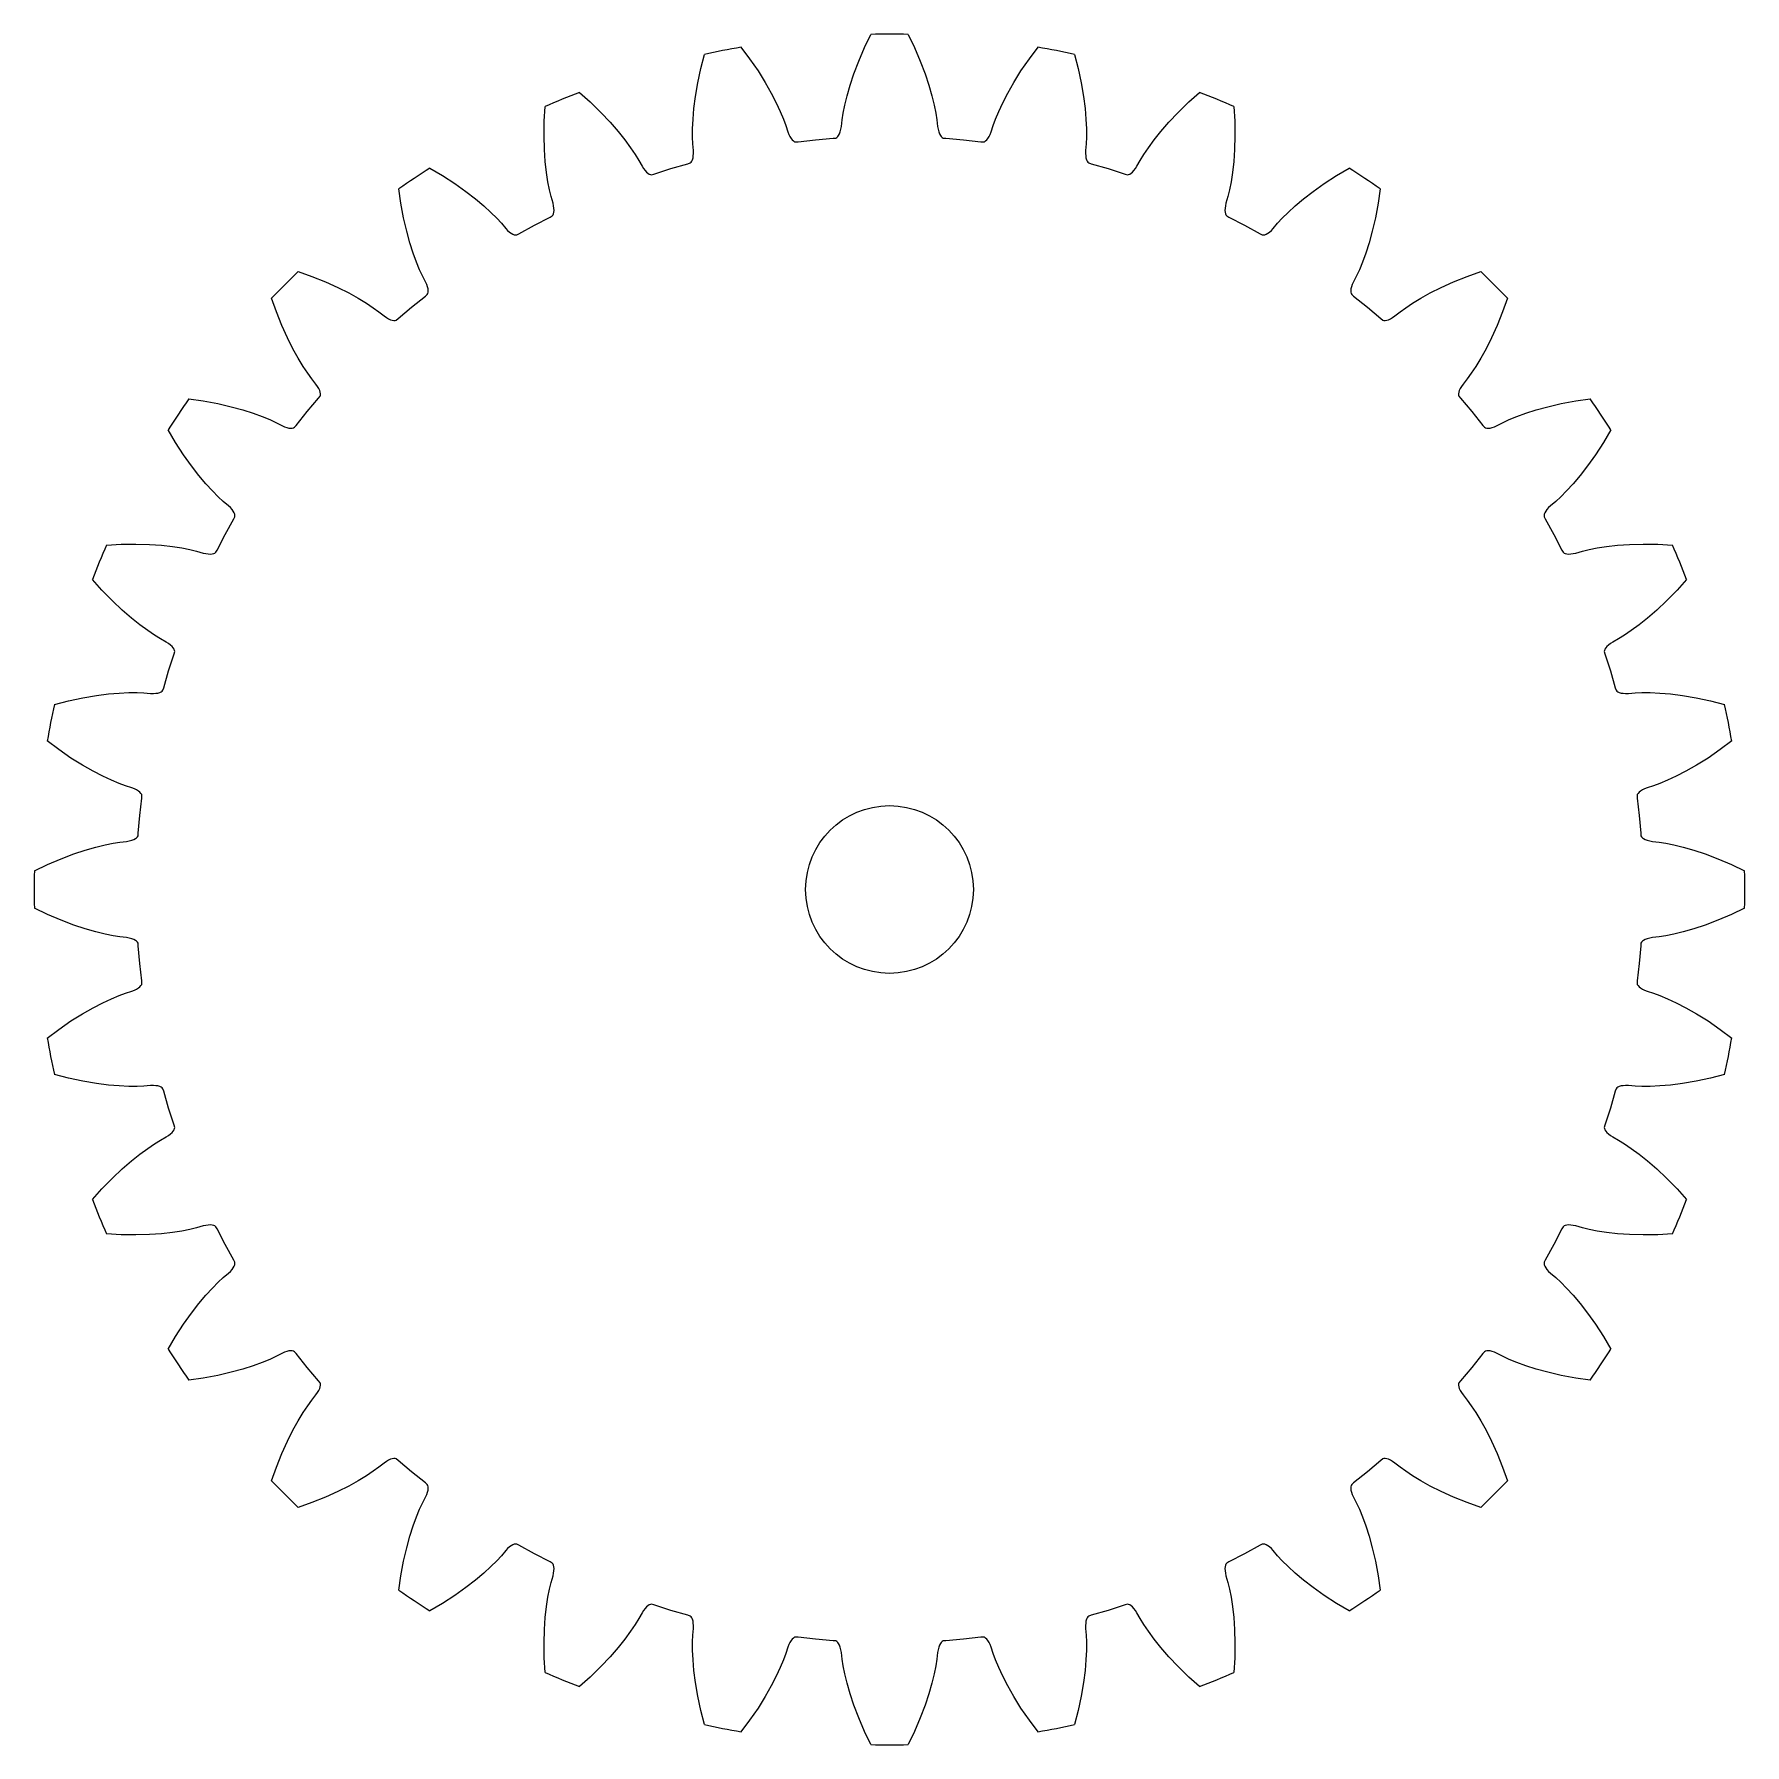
# Model space of a CAD drawing. Extents: x -30.6 to 30.6, y -30.6 to 30.6.
import ezdxf

# ---------------------------------------------------------------- set-up
doc = ezdxf.new("R2010")
doc.units = 0

msp = doc.modelspace()

# ---------------------------------------------------------------- linework, layer by layer
msp.add_circle((0, 0), 3)
msp.add_circle((0, 0), 3)
at = {"layer": 'layer0'}
for p, q in [((-5.313, 30.135), (-5.004, 29.722)), ((-1.1, 29.64), (-0.891, 30.127)), ((-0.891, 30.127), (-0.669, 30.593)), ((0.669, 30.593), (0.891, 30.127)), ((0.891, 30.127), (1.1, 29.64)), ((5.004, 29.722), (5.313, 30.135)), ((-6.751, 29.374), (-6.624, 29.874)), ((-5.004, 29.722), (-4.703, 29.285)), ((-1.273, 29.185), (-1.1, 29.64)), ((1.1, 29.64), (1.273, 29.185)), ((4.703, 29.285), (5.004, 29.722)), ((6.624, 29.874), (6.751, 29.374)), ((-6.943, 28.376), (-6.862, 28.855)), ((-6.862, 28.855), (-6.751, 29.374)), ((-4.703, 29.285), (-4.445, 28.873)), ((-4.445, 28.873), (-4.229, 28.494)), ((-1.519, 28.398), (-1.411, 28.772)), ((-1.411, 28.772), (-1.273, 29.185)), ((1.273, 29.185), (1.411, 28.772)), ((1.411, 28.772), (1.519, 28.398)), ((4.229, 28.494), (4.445, 28.873)), ((4.445, 28.873), (4.703, 29.285)), ((6.751, 29.374), (6.862, 28.855)), ((6.862, 28.855), (6.943, 28.376)), ((-11.09, 28.52), (-10.706, 28.175)), ((-10.706, 28.175), (-10.326, 27.804)), ((-6.997, 27.944), (-6.943, 28.376)), ((-4.229, 28.494), (-4.051, 28.149)), ((-1.6, 28.064), (-1.519, 28.398)), ((1.519, 28.398), (1.6, 28.064)), ((4.051, 28.149), (4.229, 28.494)), ((6.943, 28.376), (6.997, 27.944)), ((10.326, 27.804), (10.706, 28.175)), ((10.706, 28.175), (11.09, 28.52)), ((-12.352, 27.493), (-12.325, 28.008)), ((-10.326, 27.804), (-9.992, 27.451)), ((-7.044, 27.213), (-7.03, 27.556)), ((-7.03, 27.556), (-6.997, 27.944)), ((-4.051, 28.149), (-3.906, 27.837)), ((-3.906, 27.837), (-3.794, 27.566)), ((-3.794, 27.566), (-3.709, 27.334)), ((-1.695, 27.532), (-1.657, 27.777)), ((-1.657, 27.777), (-1.6, 28.064)), ((1.6, 28.064), (1.657, 27.777)), ((1.657, 27.777), (1.695, 27.532)), ((3.709, 27.334), (3.794, 27.566)), ((3.794, 27.566), (3.906, 27.837)), ((3.906, 27.837), (4.051, 28.149)), ((6.997, 27.944), (7.03, 27.556)), ((7.03, 27.556), (7.044, 27.213)), ((9.992, 27.451), (10.326, 27.804)), ((12.325, 28.008), (12.352, 27.493)), ((-12.359, 26.962), (-12.352, 27.493)), ((-12.345, 26.476), (-12.359, 26.962)), ((-9.992, 27.451), (-9.707, 27.122)), ((-9.707, 27.122), (-9.464, 26.818)), ((-7.044, 26.92), (-7.044, 27.213)), ((-3.709, 27.334), (-3.635, 27.107)), ((-3.635, 27.107), (-3.599, 27.015)), ((-3.599, 27.015), (-3.561, 26.936)), ((-3.561, 26.936), (-3.521, 26.871)), ((-1.886, 26.904), (-1.851, 26.937)), ((-1.851, 26.937), (-1.819, 26.982)), ((-1.819, 26.982), (-1.789, 27.041)), ((-1.789, 27.041), (-1.763, 27.113)), ((-1.763, 27.113), (-1.741, 27.198)), ((-1.741, 27.198), (-1.723, 27.296)), ((-1.723, 27.296), (-1.695, 27.532)), ((1.695, 27.532), (1.723, 27.296)), ((1.723, 27.296), (1.741, 27.198)), ((1.741, 27.198), (1.763, 27.113)), ((1.763, 27.113), (1.789, 27.041)), ((1.789, 27.041), (1.819, 26.982)), ((1.819, 26.982), (1.851, 26.937)), ((1.851, 26.937), (1.886, 26.904)), ((3.521, 26.871), (3.561, 26.936)), ((3.561, 26.936), (3.599, 27.015)), ((3.599, 27.015), (3.635, 27.107)), ((3.635, 27.107), (3.709, 27.334)), ((7.044, 27.213), (7.044, 26.92)), ((9.464, 26.818), (9.707, 27.122)), ((9.707, 27.122), (9.992, 27.451)), ((12.359, 26.962), (12.345, 26.476)), ((12.352, 27.493), (12.359, 26.962)), ((-12.314, 26.042), (-12.345, 26.476)), ((-9.464, 26.818), (-9.262, 26.54)), ((-9.262, 26.54), (-9.099, 26.296)), ((-7.034, 26.673), (-7.044, 26.92)), ((-7.015, 26.435), (-7.034, 26.673)), ((-7.019, 26.248), (-7.013, 26.336)), ((-7.013, 26.336), (-7.015, 26.435)), ((-3.521, 26.871), (-3.48, 26.819)), ((-3.48, 26.819), (-3.439, 26.78)), ((-3.439, 26.78), (-3.399, 26.755)), ((-3.399, 26.755), (-3.358, 26.744)), ((-3.358, 26.744), (-3.272, 26.751)), ((-3.272, 26.751), (-2.642, 26.82)), ((-2.642, 26.82), (-2.01, 26.875)), ((-2.01, 26.875), (-1.923, 26.885)), ((-1.923, 26.885), (-1.886, 26.904)), ((1.886, 26.904), (1.923, 26.885)), ((1.923, 26.885), (2.01, 26.875)), ((2.01, 26.875), (2.642, 26.82)), ((2.642, 26.82), (3.272, 26.751)), ((3.272, 26.751), (3.358, 26.744)), ((3.358, 26.744), (3.399, 26.755)), ((3.399, 26.755), (3.439, 26.78)), ((3.439, 26.78), (3.48, 26.819)), ((3.48, 26.819), (3.521, 26.871)), ((7.015, 26.435), (7.013, 26.336)), ((7.013, 26.336), (7.019, 26.248)), ((7.034, 26.673), (7.015, 26.435)), ((7.044, 26.92), (7.034, 26.673)), ((9.099, 26.296), (9.262, 26.54)), ((9.262, 26.54), (9.464, 26.818)), ((12.345, 26.476), (12.314, 26.042)), ((-16.44, 25.808), (-15.997, 25.545)), ((-12.271, 25.655), (-12.314, 26.042)), ((-9.099, 26.296), (-8.97, 26.085)), ((-8.97, 26.085), (-8.853, 25.877)), ((-8.853, 25.877), (-8.8, 25.794)), ((-8.8, 25.794), (-8.747, 25.724)), ((-8.747, 25.724), (-8.695, 25.668)), ((-8.428, 25.598), (-7.823, 25.79)), ((-7.823, 25.79), (-7.214, 25.967)), ((-7.214, 25.967), (-7.131, 25.993)), ((-7.131, 25.993), (-7.099, 26.019)), ((-7.099, 26.019), (-7.071, 26.058)), ((-7.071, 26.058), (-7.048, 26.109)), ((-7.048, 26.109), (-7.03, 26.173)), ((-7.03, 26.173), (-7.019, 26.248)), ((7.019, 26.248), (7.03, 26.173)), ((7.03, 26.173), (7.048, 26.109)), ((7.048, 26.109), (7.071, 26.058)), ((7.071, 26.058), (7.099, 26.019)), ((7.099, 26.019), (7.131, 25.993)), ((7.131, 25.993), (7.214, 25.967)), ((7.214, 25.967), (7.823, 25.79)), ((7.823, 25.79), (8.428, 25.598)), ((8.695, 25.668), (8.747, 25.724)), ((8.747, 25.724), (8.8, 25.794)), ((8.8, 25.794), (8.853, 25.877)), ((8.853, 25.877), (8.97, 26.085)), ((8.97, 26.085), (9.099, 26.296)), ((12.314, 26.042), (12.271, 25.655)), ((15.997, 25.545), (16.44, 25.808)), ((-15.997, 25.545), (-15.552, 25.256)), ((-15.552, 25.256), (-15.156, 24.974)), ((-12.218, 25.316), (-12.271, 25.655)), ((-12.161, 25.028), (-12.218, 25.316)), ((-8.695, 25.668), (-8.645, 25.624)), ((-8.645, 25.624), (-8.598, 25.595)), ((-8.598, 25.595), (-8.553, 25.578)), ((-8.553, 25.578), (-8.511, 25.574)), ((-8.511, 25.574), (-8.428, 25.598)), ((8.428, 25.598), (8.511, 25.574)), ((8.511, 25.574), (8.553, 25.578)), ((8.553, 25.578), (8.598, 25.595)), ((8.598, 25.595), (8.645, 25.624)), ((8.645, 25.624), (8.695, 25.668)), ((12.218, 25.316), (12.161, 25.028)), ((12.271, 25.655), (12.218, 25.316)), ((15.156, 24.974), (15.552, 25.256)), ((15.552, 25.256), (15.997, 25.545)), ((-17.478, 24.555), (-17.552, 25.065)), ((-17.382, 24.033), (-17.478, 24.555)), ((-15.156, 24.974), (-14.811, 24.707)), ((-14.811, 24.707), (-14.514, 24.456)), ((-12.102, 24.788), (-12.161, 25.028)), ((-12.038, 24.559), (-12.102, 24.788)), ((-12.017, 24.462), (-12.038, 24.559)), ((12.038, 24.559), (12.017, 24.462)), ((12.102, 24.788), (12.038, 24.559)), ((12.161, 25.028), (12.102, 24.788)), ((14.514, 24.456), (14.811, 24.707)), ((14.811, 24.707), (15.156, 24.974)), ((17.478, 24.555), (17.382, 24.033)), ((17.552, 25.065), (17.478, 24.555)), ((-17.273, 23.559), (-17.382, 24.033)), ((-14.514, 24.456), (-14.262, 24.223)), ((-14.262, 24.223), (-14.054, 24.016)), ((-14.054, 24.016), (-13.887, 23.834)), ((-12.704, 23.768), (-12.142, 24.06)), ((-12.142, 24.06), (-12.065, 24.102)), ((-12.065, 24.102), (-12.039, 24.134)), ((-12.039, 24.134), (-12.019, 24.178)), ((-12.019, 24.178), (-12.006, 24.232)), ((-12.005, 24.375), (-12.017, 24.462)), ((-12.006, 24.232), (-12.001, 24.298)), ((-12.001, 24.298), (-12.005, 24.375)), ((12.005, 24.375), (12.001, 24.298)), ((12.001, 24.298), (12.006, 24.232)), ((12.017, 24.462), (12.005, 24.375)), ((12.006, 24.232), (12.019, 24.178)), ((12.019, 24.178), (12.039, 24.134)), ((12.039, 24.134), (12.065, 24.102)), ((12.065, 24.102), (12.142, 24.06)), ((12.142, 24.06), (12.704, 23.768)), ((13.887, 23.834), (14.054, 24.016)), ((14.054, 24.016), (14.262, 24.223)), ((14.262, 24.223), (14.514, 24.456)), ((17.382, 24.033), (17.273, 23.559)), ((-17.158, 23.139), (-17.273, 23.559)), ((-13.887, 23.834), (-13.732, 23.653)), ((-13.732, 23.653), (-13.663, 23.582)), ((-13.663, 23.582), (-13.598, 23.523)), ((-13.598, 23.523), (-13.536, 23.478)), ((-13.536, 23.478), (-13.478, 23.445)), ((-13.478, 23.445), (-13.426, 23.426)), ((-13.426, 23.426), (-13.379, 23.418)), ((-13.379, 23.418), (-13.337, 23.423)), ((-13.337, 23.423), (-13.26, 23.462)), ((-13.26, 23.462), (-12.704, 23.768)), ((12.704, 23.768), (13.26, 23.462)), ((13.26, 23.462), (13.337, 23.423)), ((13.337, 23.423), (13.379, 23.418)), ((13.379, 23.418), (13.426, 23.426)), ((13.426, 23.426), (13.478, 23.445)), ((13.478, 23.445), (13.536, 23.478)), ((13.536, 23.478), (13.598, 23.523)), ((13.598, 23.523), (13.663, 23.582)), ((13.663, 23.582), (13.732, 23.653)), ((13.732, 23.653), (13.887, 23.834)), ((17.273, 23.559), (17.158, 23.139)), ((-17.04, 22.768), (-17.158, 23.139)), ((-16.922, 22.446), (-17.04, 22.768)), ((17.04, 22.768), (16.922, 22.446)), ((17.158, 23.139), (17.04, 22.768)), ((-21.16, 22.105), (-20.673, 21.933)), ((-16.81, 22.175), (-16.922, 22.446)), ((-16.706, 21.951), (-16.81, 22.175)), ((16.81, 22.175), (16.706, 21.951)), ((16.922, 22.446), (16.81, 22.175)), ((20.673, 21.933), (21.16, 22.105)), ((-20.673, 21.933), (-20.18, 21.736)), ((-20.18, 21.736), (-19.737, 21.537)), ((-19.737, 21.537), (-19.347, 21.343)), ((-16.598, 21.738), (-16.706, 21.951)), ((-16.558, 21.647), (-16.598, 21.738)), ((-16.529, 21.564), (-16.558, 21.647)), ((-16.511, 21.49), (-16.529, 21.564)), ((-16.503, 21.425), (-16.511, 21.49)), ((-16.505, 21.368), (-16.503, 21.425)), ((16.511, 21.49), (16.503, 21.425)), ((16.503, 21.425), (16.505, 21.368)), ((16.529, 21.564), (16.511, 21.49)), ((16.558, 21.647), (16.529, 21.564)), ((16.598, 21.738), (16.558, 21.647)), ((16.706, 21.951), (16.598, 21.738)), ((19.347, 21.343), (19.737, 21.537)), ((19.737, 21.537), (20.18, 21.736)), ((20.18, 21.736), (20.673, 21.933)), ((-21.933, 20.673), (-22.105, 21.16)), ((-19.347, 21.343), (-19.006, 21.154)), ((-19.006, 21.154), (-18.713, 20.976)), ((-18.713, 20.976), (-18.469, 20.813)), ((-18.469, 20.813), (-18.27, 20.667)), ((-17.582, 20.425), (-17.097, 20.833)), ((-17.097, 20.833), (-16.602, 21.229)), ((-16.602, 21.229), (-16.536, 21.285)), ((-16.536, 21.285), (-16.516, 21.322)), ((-16.516, 21.322), (-16.505, 21.368)), ((16.505, 21.368), (16.516, 21.322)), ((16.516, 21.322), (16.536, 21.285)), ((16.536, 21.285), (16.602, 21.229)), ((16.602, 21.229), (17.097, 20.833)), ((17.097, 20.833), (17.582, 20.425)), ((18.27, 20.667), (18.469, 20.813)), ((18.469, 20.813), (18.713, 20.976)), ((18.713, 20.976), (19.006, 21.154)), ((19.006, 21.154), (19.347, 21.343)), ((22.105, 21.16), (21.933, 20.673)), ((-21.736, 20.18), (-21.933, 20.673)), ((-18.27, 20.667), (-18.082, 20.52)), ((-18.082, 20.52), (-18.001, 20.463)), ((-18.001, 20.463), (-17.925, 20.419)), ((-17.925, 20.419), (-17.856, 20.386)), ((-17.856, 20.386), (-17.793, 20.365)), ((-17.793, 20.365), (-17.738, 20.356)), ((-17.738, 20.356), (-17.69, 20.358)), ((-17.69, 20.358), (-17.65, 20.371)), ((-17.65, 20.371), (-17.582, 20.425)), ((17.582, 20.425), (17.65, 20.371)), ((17.65, 20.371), (17.69, 20.358)), ((17.69, 20.358), (17.738, 20.356)), ((17.738, 20.356), (17.793, 20.365)), ((17.793, 20.365), (17.856, 20.386)), ((17.856, 20.386), (17.925, 20.419)), ((17.925, 20.419), (18.001, 20.463)), ((18.001, 20.463), (18.082, 20.52)), ((18.082, 20.52), (18.27, 20.667)), ((21.933, 20.673), (21.736, 20.18)), ((-21.537, 19.737), (-21.736, 20.18)), ((-21.343, 19.347), (-21.537, 19.737)), ((21.537, 19.737), (21.343, 19.347)), ((21.736, 20.18), (21.537, 19.737)), ((-21.154, 19.006), (-21.343, 19.347)), ((-20.976, 18.713), (-21.154, 19.006)), ((21.154, 19.006), (20.976, 18.713)), ((21.343, 19.347), (21.154, 19.006)), ((-20.813, 18.469), (-20.976, 18.713)), ((-20.667, 18.27), (-20.813, 18.469)), ((20.813, 18.469), (20.667, 18.27)), ((20.976, 18.713), (20.813, 18.469)), ((-20.52, 18.082), (-20.667, 18.27)), ((-20.463, 18.001), (-20.52, 18.082)), ((-20.419, 17.925), (-20.463, 18.001)), ((-20.386, 17.856), (-20.419, 17.925)), ((-20.365, 17.793), (-20.386, 17.856)), ((-20.356, 17.738), (-20.365, 17.793)), ((20.365, 17.793), (20.356, 17.738)), ((20.386, 17.856), (20.365, 17.793)), ((20.419, 17.925), (20.386, 17.856)), ((20.463, 18.001), (20.419, 17.925)), ((20.52, 18.082), (20.463, 18.001)), ((20.667, 18.27), (20.52, 18.082)), ((-25.065, 17.552), (-24.555, 17.478)), ((-24.555, 17.478), (-24.033, 17.382)), ((-24.033, 17.382), (-23.559, 17.273)), ((-23.559, 17.273), (-23.139, 17.158)), ((-23.139, 17.158), (-22.768, 17.04)), ((-20.833, 17.097), (-20.425, 17.582)), ((-20.425, 17.582), (-20.371, 17.65)), ((-20.371, 17.65), (-20.358, 17.69)), ((-20.358, 17.69), (-20.356, 17.738)), ((20.356, 17.738), (20.358, 17.69)), ((20.358, 17.69), (20.371, 17.65)), ((20.371, 17.65), (20.425, 17.582)), ((20.425, 17.582), (20.833, 17.097)), ((22.768, 17.04), (23.139, 17.158)), ((23.139, 17.158), (23.559, 17.273)), ((23.559, 17.273), (24.033, 17.382)), ((24.033, 17.382), (24.555, 17.478)), ((24.555, 17.478), (25.065, 17.552)), ((-22.768, 17.04), (-22.446, 16.922)), ((-22.446, 16.922), (-22.175, 16.81)), ((-22.175, 16.81), (-21.951, 16.706)), ((-21.951, 16.706), (-21.738, 16.598)), ((-21.738, 16.598), (-21.647, 16.558)), ((-21.647, 16.558), (-21.564, 16.529)), ((-21.564, 16.529), (-21.49, 16.511)), ((-21.322, 16.516), (-21.285, 16.536)), ((-21.285, 16.536), (-21.229, 16.602)), ((-21.229, 16.602), (-20.833, 17.097)), ((20.833, 17.097), (21.229, 16.602)), ((21.229, 16.602), (21.285, 16.536)), ((21.285, 16.536), (21.322, 16.516)), ((21.49, 16.511), (21.564, 16.529)), ((21.564, 16.529), (21.647, 16.558)), ((21.647, 16.558), (21.738, 16.598)), ((21.738, 16.598), (21.951, 16.706)), ((21.951, 16.706), (22.175, 16.81)), ((22.175, 16.81), (22.446, 16.922)), ((22.446, 16.922), (22.768, 17.04)), ((-25.545, 15.997), (-25.808, 16.44)), ((-25.256, 15.552), (-25.545, 15.997)), ((-21.49, 16.511), (-21.425, 16.503)), ((-21.425, 16.503), (-21.368, 16.505)), ((-21.368, 16.505), (-21.322, 16.516)), ((21.322, 16.516), (21.368, 16.505)), ((21.368, 16.505), (21.425, 16.503)), ((21.425, 16.503), (21.49, 16.511)), ((25.545, 15.997), (25.256, 15.552)), ((25.808, 16.44), (25.545, 15.997)), ((-24.974, 15.156), (-25.256, 15.552)), ((25.256, 15.552), (24.974, 15.156)), ((-24.707, 14.811), (-24.974, 15.156)), ((-24.456, 14.514), (-24.707, 14.811)), ((24.707, 14.811), (24.456, 14.514)), ((24.974, 15.156), (24.707, 14.811)), ((-24.223, 14.262), (-24.456, 14.514)), ((-24.016, 14.054), (-24.223, 14.262)), ((24.223, 14.262), (24.016, 14.054)), ((24.456, 14.514), (24.223, 14.262)), ((-23.834, 13.887), (-24.016, 14.054)), ((-23.653, 13.732), (-23.834, 13.887)), ((-23.582, 13.663), (-23.653, 13.732)), ((-23.523, 13.598), (-23.582, 13.663)), ((-23.478, 13.536), (-23.523, 13.598)), ((-23.445, 13.478), (-23.478, 13.536)), ((-23.426, 13.426), (-23.445, 13.478)), ((23.445, 13.478), (23.426, 13.426)), ((23.478, 13.536), (23.445, 13.478)), ((23.523, 13.598), (23.478, 13.536)), ((23.582, 13.663), (23.523, 13.598)), ((23.653, 13.732), (23.582, 13.663)), ((23.834, 13.887), (23.653, 13.732)), ((24.016, 14.054), (23.834, 13.887)), ((-23.768, 12.704), (-23.462, 13.26)), ((-23.462, 13.26), (-23.423, 13.337)), ((-23.418, 13.379), (-23.426, 13.426)), ((-23.423, 13.337), (-23.418, 13.379)), ((23.426, 13.426), (23.418, 13.379)), ((23.418, 13.379), (23.423, 13.337)), ((23.423, 13.337), (23.462, 13.26)), ((23.462, 13.26), (23.768, 12.704)), ((-28.008, 12.325), (-27.493, 12.352)), ((-27.493, 12.352), (-26.962, 12.359)), ((-26.962, 12.359), (-26.476, 12.345)), ((-26.476, 12.345), (-26.042, 12.314)), ((-26.042, 12.314), (-25.655, 12.271)), ((-25.655, 12.271), (-25.316, 12.218)), ((-24.06, 12.142), (-23.768, 12.704)), ((23.768, 12.704), (24.06, 12.142)), ((25.316, 12.218), (25.655, 12.271)), ((25.655, 12.271), (26.042, 12.314)), ((26.042, 12.314), (26.476, 12.345)), ((26.476, 12.345), (26.962, 12.359)), ((26.962, 12.359), (27.493, 12.352)), ((27.493, 12.352), (28.008, 12.325)), ((-25.316, 12.218), (-25.028, 12.161)), ((-25.028, 12.161), (-24.788, 12.102)), ((-24.788, 12.102), (-24.559, 12.038)), ((-24.559, 12.038), (-24.462, 12.017)), ((-24.462, 12.017), (-24.375, 12.005)), ((-24.375, 12.005), (-24.298, 12.001)), ((-24.298, 12.001), (-24.232, 12.006)), ((-24.232, 12.006), (-24.178, 12.019)), ((-24.178, 12.019), (-24.134, 12.039)), ((-24.134, 12.039), (-24.102, 12.065)), ((-24.102, 12.065), (-24.06, 12.142)), ((24.06, 12.142), (24.102, 12.065)), ((24.102, 12.065), (24.134, 12.039)), ((24.134, 12.039), (24.178, 12.019)), ((24.178, 12.019), (24.232, 12.006)), ((24.232, 12.006), (24.298, 12.001)), ((24.298, 12.001), (24.375, 12.005)), ((24.375, 12.005), (24.462, 12.017)), ((24.462, 12.017), (24.559, 12.038)), ((24.559, 12.038), (24.788, 12.102)), ((24.788, 12.102), (25.028, 12.161)), ((25.028, 12.161), (25.316, 12.218)), ((-28.175, 10.706), (-28.52, 11.09)), ((28.52, 11.09), (28.175, 10.706)), ((-27.804, 10.326), (-28.175, 10.706)), ((28.175, 10.706), (27.804, 10.326)), ((-27.451, 9.992), (-27.804, 10.326)), ((-27.122, 9.707), (-27.451, 9.992)), ((27.451, 9.992), (27.122, 9.707)), ((27.804, 10.326), (27.451, 9.992)), ((-26.818, 9.464), (-27.122, 9.707)), ((-26.54, 9.262), (-26.818, 9.464)), ((-26.296, 9.099), (-26.54, 9.262)), ((26.54, 9.262), (26.296, 9.099)), ((26.818, 9.464), (26.54, 9.262)), ((27.122, 9.707), (26.818, 9.464)), ((-26.085, 8.97), (-26.296, 9.099)), ((-25.877, 8.853), (-26.085, 8.97)), ((-25.794, 8.8), (-25.877, 8.853)), ((-25.724, 8.747), (-25.794, 8.8)), ((-25.668, 8.695), (-25.724, 8.747)), ((-25.624, 8.645), (-25.668, 8.695)), ((-25.595, 8.598), (-25.624, 8.645)), ((-25.578, 8.553), (-25.595, 8.598)), ((25.595, 8.598), (25.578, 8.553)), ((25.624, 8.645), (25.595, 8.598)), ((25.668, 8.695), (25.624, 8.645)), ((25.724, 8.747), (25.668, 8.695)), ((25.794, 8.8), (25.724, 8.747)), ((25.877, 8.853), (25.794, 8.8)), ((26.085, 8.97), (25.877, 8.853)), ((26.296, 9.099), (26.085, 8.97)), ((-25.79, 7.823), (-25.598, 8.428)), ((-25.598, 8.428), (-25.574, 8.511)), ((-25.574, 8.511), (-25.578, 8.553)), ((25.578, 8.553), (25.574, 8.511)), ((25.574, 8.511), (25.598, 8.428)), ((25.598, 8.428), (25.79, 7.823)), ((-25.967, 7.214), (-25.79, 7.823)), ((25.79, 7.823), (25.967, 7.214)), ((-29.874, 6.624), (-29.374, 6.751)), ((-29.374, 6.751), (-28.855, 6.862)), ((-28.855, 6.862), (-28.376, 6.943)), ((-28.376, 6.943), (-27.944, 6.997)), ((-27.944, 6.997), (-27.556, 7.03)), ((-27.556, 7.03), (-27.213, 7.044)), ((-27.213, 7.044), (-26.92, 7.044)), ((-26.92, 7.044), (-26.673, 7.034)), ((-26.673, 7.034), (-26.435, 7.015)), ((-26.435, 7.015), (-26.336, 7.013)), ((-26.336, 7.013), (-26.248, 7.019)), ((-26.248, 7.019), (-26.173, 7.03)), ((-26.173, 7.03), (-26.109, 7.048)), ((-26.109, 7.048), (-26.058, 7.071)), ((-26.058, 7.071), (-26.019, 7.099)), ((-26.019, 7.099), (-25.993, 7.131)), ((-25.993, 7.131), (-25.967, 7.214)), ((25.967, 7.214), (25.993, 7.131)), ((25.993, 7.131), (26.019, 7.099)), ((26.019, 7.099), (26.058, 7.071)), ((26.058, 7.071), (26.109, 7.048)), ((26.109, 7.048), (26.173, 7.03)), ((26.173, 7.03), (26.248, 7.019)), ((26.248, 7.019), (26.336, 7.013)), ((26.336, 7.013), (26.435, 7.015)), ((26.435, 7.015), (26.673, 7.034)), ((26.673, 7.034), (26.92, 7.044)), ((26.92, 7.044), (27.213, 7.044)), ((27.213, 7.044), (27.556, 7.03)), ((27.556, 7.03), (27.944, 6.997)), ((27.944, 6.997), (28.376, 6.943)), ((28.376, 6.943), (28.855, 6.862)), ((28.855, 6.862), (29.374, 6.751)), ((29.374, 6.751), (29.874, 6.624)), ((-29.722, 5.004), (-30.135, 5.313)), ((-29.285, 4.703), (-29.722, 5.004)), ((29.722, 5.004), (29.285, 4.703)), ((30.135, 5.313), (29.722, 5.004)), ((-28.873, 4.445), (-29.285, 4.703)), ((-28.494, 4.229), (-28.873, 4.445)), ((28.873, 4.445), (28.494, 4.229)), ((29.285, 4.703), (28.873, 4.445)), ((-28.149, 4.051), (-28.494, 4.229)), ((-27.837, 3.906), (-28.149, 4.051)), ((-27.566, 3.794), (-27.837, 3.906)), ((-27.334, 3.709), (-27.566, 3.794)), ((-27.107, 3.635), (-27.334, 3.709)), ((27.334, 3.709), (27.107, 3.635)), ((27.566, 3.794), (27.334, 3.709)), ((27.837, 3.906), (27.566, 3.794)), ((28.149, 4.051), (27.837, 3.906)), ((28.494, 4.229), (28.149, 4.051)), ((-27.015, 3.599), (-27.107, 3.635)), ((-26.936, 3.561), (-27.015, 3.599)), ((-26.871, 3.521), (-26.936, 3.561)), ((-26.819, 3.48), (-26.871, 3.521)), ((-26.82, 2.642), (-26.751, 3.272)), ((-26.78, 3.439), (-26.819, 3.48)), ((-26.755, 3.399), (-26.78, 3.439)), ((-26.744, 3.358), (-26.755, 3.399)), ((-26.751, 3.272), (-26.744, 3.358)), ((26.755, 3.399), (26.744, 3.358)), ((26.744, 3.358), (26.751, 3.272)), ((26.751, 3.272), (26.82, 2.642)), ((26.78, 3.439), (26.755, 3.399)), ((26.819, 3.48), (26.78, 3.439)), ((26.871, 3.521), (26.819, 3.48)), ((26.936, 3.561), (26.871, 3.521)), ((27.015, 3.599), (26.936, 3.561)), ((27.107, 3.635), (27.015, 3.599)), ((-26.875, 2.01), (-26.82, 2.642)), ((26.82, 2.642), (26.875, 2.01)), ((-26.982, 1.819), (-26.937, 1.851)), ((-26.937, 1.851), (-26.904, 1.886)), ((-26.904, 1.886), (-26.885, 1.923)), ((-26.885, 1.923), (-26.875, 2.01)), ((26.875, 2.01), (26.885, 1.923)), ((26.885, 1.923), (26.904, 1.886)), ((26.904, 1.886), (26.937, 1.851)), ((26.937, 1.851), (26.982, 1.819)), ((-29.64, 1.1), (-29.185, 1.273)), ((-29.185, 1.273), (-28.772, 1.411)), ((-28.772, 1.411), (-28.398, 1.519)), ((-28.398, 1.519), (-28.064, 1.6)), ((-28.064, 1.6), (-27.777, 1.657)), ((-27.777, 1.657), (-27.532, 1.695)), ((-27.532, 1.695), (-27.296, 1.723)), ((-27.296, 1.723), (-27.198, 1.741)), ((-27.198, 1.741), (-27.113, 1.763)), ((-27.113, 1.763), (-27.041, 1.789)), ((-27.041, 1.789), (-26.982, 1.819)), ((26.982, 1.819), (27.041, 1.789)), ((27.041, 1.789), (27.113, 1.763)), ((27.113, 1.763), (27.198, 1.741)), ((27.198, 1.741), (27.296, 1.723)), ((27.296, 1.723), (27.532, 1.695)), ((27.532, 1.695), (27.777, 1.657)), ((27.777, 1.657), (28.064, 1.6)), ((28.064, 1.6), (28.398, 1.519)), ((28.398, 1.519), (28.772, 1.411)), ((28.772, 1.411), (29.185, 1.273)), ((29.185, 1.273), (29.64, 1.1)), ((-30.593, 0.669), (-30.127, 0.891)), ((-30.127, 0.891), (-29.64, 1.1)), ((29.64, 1.1), (30.127, 0.891)), ((30.127, 0.891), (30.593, 0.669)), ((-30.127, -0.891), (-30.593, -0.669)), ((-29.64, -1.1), (-30.127, -0.891)), ((-29.185, -1.273), (-29.64, -1.1)), ((29.64, -1.1), (29.185, -1.273)), ((30.127, -0.891), (29.64, -1.1)), ((30.593, -0.669), (30.127, -0.891)), ((-28.772, -1.411), (-29.185, -1.273)), ((-28.398, -1.519), (-28.772, -1.411)), ((-28.064, -1.6), (-28.398, -1.519)), ((-27.777, -1.657), (-28.064, -1.6)), ((-27.532, -1.695), (-27.777, -1.657)), ((-27.296, -1.723), (-27.532, -1.695)), ((-27.198, -1.741), (-27.296, -1.723)), ((-27.113, -1.763), (-27.198, -1.741)), ((-27.041, -1.789), (-27.113, -1.763)), ((-26.982, -1.819), (-27.041, -1.789)), ((-26.937, -1.851), (-26.982, -1.819)), ((26.982, -1.819), (26.937, -1.851)), ((27.041, -1.789), (26.982, -1.819)), ((27.113, -1.763), (27.041, -1.789)), ((27.198, -1.741), (27.113, -1.763)), ((27.296, -1.723), (27.198, -1.741)), ((27.532, -1.695), (27.296, -1.723)), ((27.777, -1.657), (27.532, -1.695)), ((28.064, -1.6), (27.777, -1.657)), ((28.398, -1.519), (28.064, -1.6)), ((28.772, -1.411), (28.398, -1.519)), ((29.185, -1.273), (28.772, -1.411)), ((-26.904, -1.886), (-26.937, -1.851)), ((-26.885, -1.923), (-26.904, -1.886)), ((-26.875, -2.01), (-26.885, -1.923)), ((-26.82, -2.642), (-26.875, -2.01)), ((26.875, -2.01), (26.82, -2.642)), ((26.885, -1.923), (26.875, -2.01)), ((26.904, -1.886), (26.885, -1.923)), ((26.937, -1.851), (26.904, -1.886)), ((-26.751, -3.272), (-26.82, -2.642)), ((26.82, -2.642), (26.751, -3.272)), ((-27.334, -3.709), (-27.107, -3.635)), ((-27.107, -3.635), (-27.015, -3.599)), ((-27.015, -3.599), (-26.936, -3.561)), ((-26.936, -3.561), (-26.871, -3.521)), ((-26.871, -3.521), (-26.819, -3.48)), ((-26.819, -3.48), (-26.78, -3.439)), ((-26.78, -3.439), (-26.755, -3.399)), ((-26.755, -3.399), (-26.744, -3.358)), ((-26.744, -3.358), (-26.751, -3.272)), ((26.751, -3.272), (26.744, -3.358)), ((26.744, -3.358), (26.755, -3.399)), ((26.755, -3.399), (26.78, -3.439)), ((26.78, -3.439), (26.819, -3.48)), ((26.819, -3.48), (26.871, -3.521)), ((26.871, -3.521), (26.936, -3.561)), ((26.936, -3.561), (27.015, -3.599)), ((27.015, -3.599), (27.107, -3.635)), ((27.107, -3.635), (27.334, -3.709)), ((-28.873, -4.445), (-28.494, -4.229)), ((-28.494, -4.229), (-28.149, -4.051)), ((-28.149, -4.051), (-27.837, -3.906)), ((-27.837, -3.906), (-27.566, -3.794)), ((-27.566, -3.794), (-27.334, -3.709)), ((27.334, -3.709), (27.566, -3.794)), ((27.566, -3.794), (27.837, -3.906)), ((27.837, -3.906), (28.149, -4.051)), ((28.149, -4.051), (28.494, -4.229)), ((28.494, -4.229), (28.873, -4.445)), ((-29.722, -5.004), (-29.285, -4.703)), ((-29.285, -4.703), (-28.873, -4.445)), ((28.873, -4.445), (29.285, -4.703)), ((29.285, -4.703), (29.722, -5.004)), ((-30.135, -5.313), (-29.722, -5.004)), ((29.722, -5.004), (30.135, -5.313)), ((-29.374, -6.751), (-29.874, -6.624)), ((29.874, -6.624), (29.374, -6.751)), ((-28.855, -6.862), (-29.374, -6.751)), ((-28.376, -6.943), (-28.855, -6.862)), ((-27.944, -6.997), (-28.376, -6.943)), ((-27.556, -7.03), (-27.944, -6.997)), ((-27.213, -7.044), (-27.556, -7.03)), ((-26.92, -7.044), (-27.213, -7.044)), ((-26.673, -7.034), (-26.92, -7.044)), ((-26.435, -7.015), (-26.673, -7.034)), ((-26.336, -7.013), (-26.435, -7.015)), ((-26.248, -7.019), (-26.336, -7.013)), ((-26.173, -7.03), (-26.248, -7.019)), ((-26.109, -7.048), (-26.173, -7.03)), ((-26.058, -7.071), (-26.109, -7.048)), ((-26.019, -7.099), (-26.058, -7.071)), ((-25.993, -7.131), (-26.019, -7.099)), ((-25.967, -7.214), (-25.993, -7.131)), ((-25.79, -7.823), (-25.967, -7.214)), ((25.967, -7.214), (25.79, -7.823)), ((25.993, -7.131), (25.967, -7.214)), ((26.019, -7.099), (25.993, -7.131)), ((26.058, -7.071), (26.019, -7.099)), ((26.109, -7.048), (26.058, -7.071)), ((26.173, -7.03), (26.109, -7.048)), ((26.248, -7.019), (26.173, -7.03)), ((26.336, -7.013), (26.248, -7.019)), ((26.435, -7.015), (26.336, -7.013)), ((26.673, -7.034), (26.435, -7.015)), ((26.92, -7.044), (26.673, -7.034)), ((27.213, -7.044), (26.92, -7.044)), ((27.556, -7.03), (27.213, -7.044)), ((27.944, -6.997), (27.556, -7.03)), ((28.376, -6.943), (27.944, -6.997)), ((28.855, -6.862), (28.376, -6.943)), ((29.374, -6.751), (28.855, -6.862)), ((-25.598, -8.428), (-25.79, -7.823)), ((25.79, -7.823), (25.598, -8.428)), ((-25.574, -8.511), (-25.598, -8.428)), ((-25.595, -8.598), (-25.578, -8.553)), ((-25.578, -8.553), (-25.574, -8.511)), ((25.598, -8.428), (25.574, -8.511)), ((25.574, -8.511), (25.578, -8.553)), ((25.578, -8.553), (25.595, -8.598)), ((-26.54, -9.262), (-26.296, -9.099)), ((-26.296, -9.099), (-26.085, -8.97)), ((-26.085, -8.97), (-25.877, -8.853)), ((-25.877, -8.853), (-25.794, -8.8)), ((-25.794, -8.8), (-25.724, -8.747)), ((-25.724, -8.747), (-25.668, -8.695)), ((-25.668, -8.695), (-25.624, -8.645)), ((-25.624, -8.645), (-25.595, -8.598)), ((25.595, -8.598), (25.624, -8.645)), ((25.624, -8.645), (25.668, -8.695)), ((25.668, -8.695), (25.724, -8.747)), ((25.724, -8.747), (25.794, -8.8)), ((25.794, -8.8), (25.877, -8.853)), ((25.877, -8.853), (26.085, -8.97)), ((26.085, -8.97), (26.296, -9.099)), ((26.296, -9.099), (26.54, -9.262)), ((-27.451, -9.992), (-27.122, -9.707)), ((-27.122, -9.707), (-26.818, -9.464)), ((-26.818, -9.464), (-26.54, -9.262)), ((26.54, -9.262), (26.818, -9.464)), ((26.818, -9.464), (27.122, -9.707)), ((27.122, -9.707), (27.451, -9.992)), ((-28.175, -10.706), (-27.804, -10.326)), ((-27.804, -10.326), (-27.451, -9.992)), ((27.451, -9.992), (27.804, -10.326)), ((27.804, -10.326), (28.175, -10.706)), ((-28.52, -11.09), (-28.175, -10.706)), ((28.175, -10.706), (28.52, -11.09)), ((-25.316, -12.218), (-25.655, -12.271)), ((-25.028, -12.161), (-25.316, -12.218)), ((-24.788, -12.102), (-25.028, -12.161)), ((-24.559, -12.038), (-24.788, -12.102)), ((-24.462, -12.017), (-24.559, -12.038)), ((-24.375, -12.005), (-24.462, -12.017)), ((-24.298, -12.001), (-24.375, -12.005)), ((-24.232, -12.006), (-24.298, -12.001)), ((-24.178, -12.019), (-24.232, -12.006)), ((-24.134, -12.039), (-24.178, -12.019)), ((-24.102, -12.065), (-24.134, -12.039)), ((-24.06, -12.142), (-24.102, -12.065)), ((-23.768, -12.704), (-24.06, -12.142)), ((24.06, -12.142), (23.768, -12.704)), ((24.102, -12.065), (24.06, -12.142)), ((24.134, -12.039), (24.102, -12.065)), ((24.178, -12.019), (24.134, -12.039)), ((24.232, -12.006), (24.178, -12.019)), ((24.298, -12.001), (24.232, -12.006)), ((24.375, -12.005), (24.298, -12.001)), ((24.462, -12.017), (24.375, -12.005)), ((24.559, -12.038), (24.462, -12.017)), ((24.788, -12.102), (24.559, -12.038)), ((25.028, -12.161), (24.788, -12.102)), ((25.316, -12.218), (25.028, -12.161)), ((25.655, -12.271), (25.316, -12.218)), ((-27.493, -12.352), (-28.008, -12.325)), ((-26.962, -12.359), (-27.493, -12.352)), ((-26.476, -12.345), (-26.962, -12.359)), ((-26.042, -12.314), (-26.476, -12.345)), ((-25.655, -12.271), (-26.042, -12.314)), ((-23.462, -13.26), (-23.768, -12.704)), ((23.768, -12.704), (23.462, -13.26)), ((26.042, -12.314), (25.655, -12.271)), ((26.476, -12.345), (26.042, -12.314)), ((26.962, -12.359), (26.476, -12.345)), ((27.493, -12.352), (26.962, -12.359)), ((28.008, -12.325), (27.493, -12.352)), ((-23.423, -13.337), (-23.462, -13.26)), ((-23.445, -13.478), (-23.426, -13.426)), ((-23.426, -13.426), (-23.418, -13.379)), ((-23.418, -13.379), (-23.423, -13.337)), ((23.423, -13.337), (23.418, -13.379)), ((23.418, -13.379), (23.426, -13.426)), ((23.462, -13.26), (23.423, -13.337)), ((23.426, -13.426), (23.445, -13.478)), ((-24.223, -14.262), (-24.016, -14.054)), ((-24.016, -14.054), (-23.834, -13.887)), ((-23.834, -13.887), (-23.653, -13.732)), ((-23.653, -13.732), (-23.582, -13.663)), ((-23.582, -13.663), (-23.523, -13.598)), ((-23.523, -13.598), (-23.478, -13.536)), ((-23.478, -13.536), (-23.445, -13.478)), ((23.445, -13.478), (23.478, -13.536)), ((23.478, -13.536), (23.523, -13.598)), ((23.523, -13.598), (23.582, -13.663)), ((23.582, -13.663), (23.653, -13.732)), ((23.653, -13.732), (23.834, -13.887)), ((23.834, -13.887), (24.016, -14.054)), ((24.016, -14.054), (24.223, -14.262)), ((-24.707, -14.811), (-24.456, -14.514)), ((-24.456, -14.514), (-24.223, -14.262)), ((24.223, -14.262), (24.456, -14.514)), ((24.456, -14.514), (24.707, -14.811)), ((-25.256, -15.552), (-24.974, -15.156)), ((-24.974, -15.156), (-24.707, -14.811)), ((24.707, -14.811), (24.974, -15.156)), ((24.974, -15.156), (25.256, -15.552)), ((-25.545, -15.997), (-25.256, -15.552)), ((25.256, -15.552), (25.545, -15.997)), ((-25.808, -16.44), (-25.545, -15.997)), ((-21.49, -16.511), (-21.564, -16.529)), ((-21.425, -16.503), (-21.49, -16.511)), ((-21.368, -16.505), (-21.425, -16.503)), ((-21.322, -16.516), (-21.368, -16.505)), ((-21.285, -16.536), (-21.322, -16.516)), ((21.322, -16.516), (21.285, -16.536)), ((21.368, -16.505), (21.322, -16.516)), ((21.425, -16.503), (21.368, -16.505)), ((21.49, -16.511), (21.425, -16.503)), ((21.564, -16.529), (21.49, -16.511)), ((25.545, -15.997), (25.808, -16.44)), ((-22.768, -17.04), (-23.139, -17.158)), ((-22.446, -16.922), (-22.768, -17.04)), ((-22.175, -16.81), (-22.446, -16.922)), ((-21.951, -16.706), (-22.175, -16.81)), ((-21.738, -16.598), (-21.951, -16.706)), ((-21.647, -16.558), (-21.738, -16.598)), ((-21.564, -16.529), (-21.647, -16.558)), ((-21.229, -16.602), (-21.285, -16.536)), ((-20.833, -17.097), (-21.229, -16.602)), ((-20.425, -17.582), (-20.833, -17.097)), ((20.833, -17.097), (20.425, -17.582)), ((21.229, -16.602), (20.833, -17.097)), ((21.285, -16.536), (21.229, -16.602)), ((21.647, -16.558), (21.564, -16.529)), ((21.738, -16.598), (21.647, -16.558)), ((21.951, -16.706), (21.738, -16.598)), ((22.175, -16.81), (21.951, -16.706)), ((22.446, -16.922), (22.175, -16.81)), ((22.768, -17.04), (22.446, -16.922)), ((23.139, -17.158), (22.768, -17.04)), ((-24.555, -17.478), (-25.065, -17.552)), ((-24.033, -17.382), (-24.555, -17.478)), ((-23.559, -17.273), (-24.033, -17.382)), ((-23.139, -17.158), (-23.559, -17.273)), ((-20.371, -17.65), (-20.425, -17.582)), ((-20.358, -17.69), (-20.371, -17.65)), ((-20.365, -17.793), (-20.356, -17.738)), ((-20.356, -17.738), (-20.358, -17.69)), ((20.358, -17.69), (20.356, -17.738)), ((20.356, -17.738), (20.365, -17.793)), ((20.371, -17.65), (20.358, -17.69)), ((20.425, -17.582), (20.371, -17.65)), ((23.559, -17.273), (23.139, -17.158)), ((24.033, -17.382), (23.559, -17.273)), ((24.555, -17.478), (24.033, -17.382)), ((25.065, -17.552), (24.555, -17.478)), ((-20.813, -18.469), (-20.667, -18.27)), ((-20.667, -18.27), (-20.52, -18.082)), ((-20.52, -18.082), (-20.463, -18.001)), ((-20.463, -18.001), (-20.419, -17.925)), ((-20.419, -17.925), (-20.386, -17.856)), ((-20.386, -17.856), (-20.365, -17.793)), ((20.365, -17.793), (20.386, -17.856)), ((20.386, -17.856), (20.419, -17.925)), ((20.419, -17.925), (20.463, -18.001)), ((20.463, -18.001), (20.52, -18.082)), ((20.52, -18.082), (20.667, -18.27)), ((20.667, -18.27), (20.813, -18.469)), ((-21.154, -19.006), (-20.976, -18.713)), ((-20.976, -18.713), (-20.813, -18.469)), ((20.813, -18.469), (20.976, -18.713)), ((20.976, -18.713), (21.154, -19.006)), ((-21.537, -19.737), (-21.343, -19.347)), ((-21.343, -19.347), (-21.154, -19.006)), ((21.154, -19.006), (21.343, -19.347)), ((21.343, -19.347), (21.537, -19.737)), ((-21.933, -20.673), (-21.736, -20.18)), ((-21.736, -20.18), (-21.537, -19.737)), ((21.537, -19.737), (21.736, -20.18)), ((21.736, -20.18), (21.933, -20.673)), ((-22.105, -21.16), (-21.933, -20.673)), ((-18.27, -20.667), (-18.469, -20.813)), ((-18.082, -20.52), (-18.27, -20.667)), ((-18.001, -20.463), (-18.082, -20.52)), ((-17.925, -20.419), (-18.001, -20.463)), ((-17.856, -20.386), (-17.925, -20.419)), ((-17.793, -20.365), (-17.856, -20.386)), ((-17.738, -20.356), (-17.793, -20.365)), ((-17.69, -20.358), (-17.738, -20.356)), ((-17.65, -20.371), (-17.69, -20.358)), ((-17.582, -20.425), (-17.65, -20.371)), ((-17.097, -20.833), (-17.582, -20.425)), ((17.582, -20.425), (17.097, -20.833)), ((17.65, -20.371), (17.582, -20.425)), ((17.69, -20.358), (17.65, -20.371)), ((17.738, -20.356), (17.69, -20.358)), ((17.793, -20.365), (17.738, -20.356)), ((17.856, -20.386), (17.793, -20.365)), ((17.925, -20.419), (17.856, -20.386)), ((18.001, -20.463), (17.925, -20.419)), ((18.082, -20.52), (18.001, -20.463)), ((18.27, -20.667), (18.082, -20.52)), ((18.469, -20.813), (18.27, -20.667)), ((21.933, -20.673), (22.105, -21.16)), ((-19.347, -21.343), (-19.737, -21.537)), ((-19.006, -21.154), (-19.347, -21.343)), ((-18.713, -20.976), (-19.006, -21.154)), ((-18.469, -20.813), (-18.713, -20.976)), ((-16.602, -21.229), (-17.097, -20.833)), ((-16.536, -21.285), (-16.602, -21.229)), ((-16.516, -21.322), (-16.536, -21.285)), ((-16.505, -21.368), (-16.516, -21.322)), ((-16.503, -21.425), (-16.505, -21.368)), ((16.505, -21.368), (16.503, -21.425)), ((16.516, -21.322), (16.505, -21.368)), ((16.536, -21.285), (16.516, -21.322)), ((16.602, -21.229), (16.536, -21.285)), ((17.097, -20.833), (16.602, -21.229)), ((18.713, -20.976), (18.469, -20.813)), ((19.006, -21.154), (18.713, -20.976)), ((19.347, -21.343), (19.006, -21.154)), ((19.737, -21.537), (19.347, -21.343)), ((-20.673, -21.933), (-21.16, -22.105)), ((-20.18, -21.736), (-20.673, -21.933)), ((-19.737, -21.537), (-20.18, -21.736)), ((-16.81, -22.175), (-16.706, -21.951)), ((-16.706, -21.951), (-16.598, -21.738)), ((-16.598, -21.738), (-16.558, -21.647)), ((-16.558, -21.647), (-16.529, -21.564)), ((-16.529, -21.564), (-16.511, -21.49)), ((-16.511, -21.49), (-16.503, -21.425)), ((16.503, -21.425), (16.511, -21.49)), ((16.511, -21.49), (16.529, -21.564)), ((16.529, -21.564), (16.558, -21.647)), ((16.558, -21.647), (16.598, -21.738)), ((16.598, -21.738), (16.706, -21.951)), ((16.706, -21.951), (16.81, -22.175)), ((20.18, -21.736), (19.737, -21.537)), ((20.673, -21.933), (20.18, -21.736)), ((21.16, -22.105), (20.673, -21.933)), ((-17.04, -22.768), (-16.922, -22.446)), ((-16.922, -22.446), (-16.81, -22.175)), ((16.81, -22.175), (16.922, -22.446)), ((16.922, -22.446), (17.04, -22.768)), ((-17.273, -23.559), (-17.158, -23.139)), ((-17.158, -23.139), (-17.04, -22.768)), ((17.04, -22.768), (17.158, -23.139)), ((17.158, -23.139), (17.273, -23.559)), ((-17.382, -24.033), (-17.273, -23.559)), ((-13.887, -23.834), (-14.054, -24.016)), ((-13.732, -23.653), (-13.887, -23.834)), ((-13.663, -23.582), (-13.732, -23.653)), ((-13.598, -23.523), (-13.663, -23.582)), ((-13.536, -23.478), (-13.598, -23.523)), ((-13.478, -23.445), (-13.536, -23.478)), ((-13.426, -23.426), (-13.478, -23.445)), ((-13.379, -23.418), (-13.426, -23.426)), ((-13.337, -23.423), (-13.379, -23.418)), ((-13.26, -23.462), (-13.337, -23.423)), ((-12.704, -23.768), (-13.26, -23.462)), ((-12.142, -24.06), (-12.704, -23.768)), ((12.704, -23.768), (12.142, -24.06)), ((13.26, -23.462), (12.704, -23.768)), ((13.337, -23.423), (13.26, -23.462)), ((13.379, -23.418), (13.337, -23.423)), ((13.426, -23.426), (13.379, -23.418)), ((13.478, -23.445), (13.426, -23.426)), ((13.536, -23.478), (13.478, -23.445)), ((13.598, -23.523), (13.536, -23.478)), ((13.663, -23.582), (13.598, -23.523)), ((13.732, -23.653), (13.663, -23.582)), ((13.887, -23.834), (13.732, -23.653)), ((14.054, -24.016), (13.887, -23.834)), ((17.273, -23.559), (17.382, -24.033)), ((-17.478, -24.555), (-17.382, -24.033)), ((-14.514, -24.456), (-14.811, -24.707)), ((-14.262, -24.223), (-14.514, -24.456)), ((-14.054, -24.016), (-14.262, -24.223)), ((-12.065, -24.102), (-12.142, -24.06)), ((-12.039, -24.134), (-12.065, -24.102)), ((-12.019, -24.178), (-12.039, -24.134)), ((-12.038, -24.559), (-12.017, -24.462)), ((-12.006, -24.232), (-12.019, -24.178)), ((-12.017, -24.462), (-12.005, -24.375)), ((-12.001, -24.298), (-12.006, -24.232)), ((-12.005, -24.375), (-12.001, -24.298)), ((12.006, -24.232), (12.001, -24.298)), ((12.001, -24.298), (12.005, -24.375)), ((12.005, -24.375), (12.017, -24.462)), ((12.019, -24.178), (12.006, -24.232)), ((12.017, -24.462), (12.038, -24.559)), ((12.039, -24.134), (12.019, -24.178)), ((12.065, -24.102), (12.039, -24.134)), ((12.142, -24.06), (12.065, -24.102)), ((14.262, -24.223), (14.054, -24.016)), ((14.514, -24.456), (14.262, -24.223)), ((14.811, -24.707), (14.514, -24.456)), ((17.382, -24.033), (17.478, -24.555)), ((-17.552, -25.065), (-17.478, -24.555)), ((-15.156, -24.974), (-15.552, -25.256)), ((-14.811, -24.707), (-15.156, -24.974)), ((-12.218, -25.316), (-12.161, -25.028)), ((-12.161, -25.028), (-12.102, -24.788)), ((-12.102, -24.788), (-12.038, -24.559)), ((12.038, -24.559), (12.102, -24.788)), ((12.102, -24.788), (12.161, -25.028)), ((12.161, -25.028), (12.218, -25.316)), ((15.156, -24.974), (14.811, -24.707)), ((15.552, -25.256), (15.156, -24.974)), ((17.478, -24.555), (17.552, -25.065)), ((-15.997, -25.545), (-16.44, -25.808)), ((-15.552, -25.256), (-15.997, -25.545)), ((-12.314, -26.042), (-12.271, -25.655)), ((-12.271, -25.655), (-12.218, -25.316)), ((-8.695, -25.668), (-8.747, -25.724)), ((-8.645, -25.624), (-8.695, -25.668)), ((-8.598, -25.595), (-8.645, -25.624)), ((-8.553, -25.578), (-8.598, -25.595)), ((-8.511, -25.574), (-8.553, -25.578)), ((-8.428, -25.598), (-8.511, -25.574)), ((-7.823, -25.79), (-8.428, -25.598)), ((8.428, -25.598), (7.823, -25.79)), ((8.511, -25.574), (8.428, -25.598)), ((8.553, -25.578), (8.511, -25.574)), ((8.598, -25.595), (8.553, -25.578)), ((8.645, -25.624), (8.598, -25.595)), ((8.695, -25.668), (8.645, -25.624)), ((8.747, -25.724), (8.695, -25.668)), ((12.218, -25.316), (12.271, -25.655)), ((12.271, -25.655), (12.314, -26.042)), ((15.997, -25.545), (15.552, -25.256)), ((16.44, -25.808), (15.997, -25.545)), ((-12.345, -26.476), (-12.314, -26.042)), ((-9.099, -26.296), (-9.262, -26.54)), ((-8.97, -26.085), (-9.099, -26.296)), ((-8.853, -25.877), (-8.97, -26.085)), ((-8.8, -25.794), (-8.853, -25.877)), ((-8.747, -25.724), (-8.8, -25.794)), ((-7.214, -25.967), (-7.823, -25.79)), ((-7.131, -25.993), (-7.214, -25.967)), ((-7.099, -26.019), (-7.131, -25.993)), ((-7.071, -26.058), (-7.099, -26.019)), ((-7.048, -26.109), (-7.071, -26.058)), ((-7.03, -26.173), (-7.048, -26.109)), ((-7.019, -26.248), (-7.03, -26.173)), ((-7.013, -26.336), (-7.019, -26.248)), ((7.019, -26.248), (7.013, -26.336)), ((7.03, -26.173), (7.019, -26.248)), ((7.048, -26.109), (7.03, -26.173)), ((7.071, -26.058), (7.048, -26.109)), ((7.099, -26.019), (7.071, -26.058)), ((7.131, -25.993), (7.099, -26.019)), ((7.214, -25.967), (7.131, -25.993)), ((7.823, -25.79), (7.214, -25.967)), ((8.8, -25.794), (8.747, -25.724)), ((8.853, -25.877), (8.8, -25.794)), ((8.97, -26.085), (8.853, -25.877)), ((9.099, -26.296), (8.97, -26.085)), ((9.262, -26.54), (9.099, -26.296)), ((12.314, -26.042), (12.345, -26.476)), ((-12.359, -26.962), (-12.345, -26.476)), ((-9.464, -26.818), (-9.707, -27.122)), ((-9.262, -26.54), (-9.464, -26.818)), ((-7.044, -26.92), (-7.034, -26.673)), ((-7.044, -27.213), (-7.044, -26.92)), ((-7.034, -26.673), (-7.015, -26.435)), ((-7.015, -26.435), (-7.013, -26.336)), ((-3.521, -26.871), (-3.561, -26.936)), ((-3.48, -26.819), (-3.521, -26.871)), ((-3.439, -26.78), (-3.48, -26.819)), ((-3.399, -26.755), (-3.439, -26.78)), ((-3.358, -26.744), (-3.399, -26.755)), ((-3.272, -26.751), (-3.358, -26.744)), ((-2.642, -26.82), (-3.272, -26.751)), ((-2.01, -26.875), (-2.642, -26.82)), ((-1.923, -26.885), (-2.01, -26.875)), ((-1.886, -26.904), (-1.923, -26.885)), ((-1.851, -26.937), (-1.886, -26.904)), ((1.886, -26.904), (1.851, -26.937)), ((1.923, -26.885), (1.886, -26.904)), ((2.01, -26.875), (1.923, -26.885)), ((2.642, -26.82), (2.01, -26.875)), ((3.272, -26.751), (2.642, -26.82)), ((3.358, -26.744), (3.272, -26.751)), ((3.399, -26.755), (3.358, -26.744)), ((3.439, -26.78), (3.399, -26.755)), ((3.48, -26.819), (3.439, -26.78)), ((3.521, -26.871), (3.48, -26.819)), ((3.561, -26.936), (3.521, -26.871)), ((7.013, -26.336), (7.015, -26.435)), ((7.015, -26.435), (7.034, -26.673)), ((7.034, -26.673), (7.044, -26.92)), ((7.044, -26.92), (7.044, -27.213)), ((9.464, -26.818), (9.262, -26.54)), ((9.707, -27.122), (9.464, -26.818)), ((12.345, -26.476), (12.359, -26.962)), ((-12.352, -27.493), (-12.359, -26.962)), ((-12.325, -28.008), (-12.352, -27.493)), ((-9.992, -27.451), (-10.326, -27.804)), ((-9.707, -27.122), (-9.992, -27.451)), ((-7.03, -27.556), (-7.044, -27.213)), ((-3.709, -27.334), (-3.794, -27.566)), ((-3.635, -27.107), (-3.709, -27.334)), ((-3.599, -27.015), (-3.635, -27.107)), ((-3.561, -26.936), (-3.599, -27.015)), ((-1.819, -26.982), (-1.851, -26.937)), ((-1.789, -27.041), (-1.819, -26.982)), ((-1.763, -27.113), (-1.789, -27.041)), ((-1.741, -27.198), (-1.763, -27.113)), ((-1.723, -27.296), (-1.741, -27.198)), ((-1.695, -27.532), (-1.723, -27.296)), ((-1.657, -27.777), (-1.695, -27.532)), ((1.695, -27.532), (1.657, -27.777)), ((1.723, -27.296), (1.695, -27.532)), ((1.741, -27.198), (1.723, -27.296)), ((1.763, -27.113), (1.741, -27.198)), ((1.789, -27.041), (1.763, -27.113)), ((1.819, -26.982), (1.789, -27.041)), ((1.851, -26.937), (1.819, -26.982)), ((3.599, -27.015), (3.561, -26.936)), ((3.635, -27.107), (3.599, -27.015)), ((3.709, -27.334), (3.635, -27.107)), ((3.794, -27.566), (3.709, -27.334)), ((7.044, -27.213), (7.03, -27.556)), ((9.992, -27.451), (9.707, -27.122)), ((10.326, -27.804), (9.992, -27.451)), ((12.352, -27.493), (12.325, -28.008)), ((12.359, -26.962), (12.352, -27.493)), ((-10.326, -27.804), (-10.706, -28.175)), ((-6.997, -27.944), (-7.03, -27.556)), ((-6.943, -28.376), (-6.997, -27.944)), ((-4.051, -28.149), (-4.229, -28.494)), ((-3.906, -27.837), (-4.051, -28.149)), ((-3.794, -27.566), (-3.906, -27.837)), ((-1.6, -28.064), (-1.657, -27.777)), ((-1.519, -28.398), (-1.6, -28.064)), ((1.6, -28.064), (1.519, -28.398)), ((1.657, -27.777), (1.6, -28.064)), ((3.906, -27.837), (3.794, -27.566)), ((4.051, -28.149), (3.906, -27.837)), ((4.229, -28.494), (4.051, -28.149)), ((6.997, -27.944), (6.943, -28.376)), ((7.03, -27.556), (6.997, -27.944)), ((10.706, -28.175), (10.326, -27.804)), ((-10.706, -28.175), (-11.09, -28.52)), ((-6.862, -28.855), (-6.943, -28.376)), ((-4.229, -28.494), (-4.445, -28.873)), ((-1.411, -28.772), (-1.519, -28.398)), ((1.519, -28.398), (1.411, -28.772)), ((4.445, -28.873), (4.229, -28.494)), ((6.943, -28.376), (6.862, -28.855)), ((11.09, -28.52), (10.706, -28.175)), ((-6.751, -29.374), (-6.862, -28.855)), ((-6.624, -29.874), (-6.751, -29.374)), ((-4.703, -29.285), (-5.004, -29.722)), ((-4.445, -28.873), (-4.703, -29.285)), ((-1.273, -29.185), (-1.411, -28.772)), ((-1.1, -29.64), (-1.273, -29.185)), ((1.273, -29.185), (1.1, -29.64)), ((1.411, -28.772), (1.273, -29.185)), ((4.703, -29.285), (4.445, -28.873)), ((5.004, -29.722), (4.703, -29.285)), ((6.751, -29.374), (6.624, -29.874)), ((6.862, -28.855), (6.751, -29.374)), ((-5.004, -29.722), (-5.313, -30.135)), ((-0.891, -30.127), (-1.1, -29.64)), ((1.1, -29.64), (0.891, -30.127)), ((5.313, -30.135), (5.004, -29.722)), ((-0.669, -30.593), (-0.891, -30.127)), ((0.891, -30.127), (0.669, -30.593))]:
    msp.add_line(p, q, dxfattribs=at)
for start, end in [(88.74806, 91.25194), (99.99806, 102.50194), (77.49806, 80.00194), (111.24806, 113.75194), (66.24806, 68.75194), (122.49806, 125.00194), (54.99806, 57.50194), (133.74806, 136.25194), (43.74806, 46.25194), (144.99806, 147.50194), (32.49806, 35.00194), (156.24806, 158.75194), (21.24806, 23.75194), (167.49806, 170.00194), (9.99806, 12.50194), (178.74806, 181.25194), (358.74806, 361.25194), (189.99806, 192.50194), (347.49806, 350.00194), (201.24806, 203.75194), (336.24806, 338.75194), (212.49806, 215.00194), (324.99806, 327.50194), (223.74806, 226.25194), (313.74806, 316.25194), (234.99806, 237.50194), (302.49806, 305.00194), (246.24806, 248.75194), (291.24806, 293.75194), (257.49806, 260.00194), (279.99806, 282.50194), (268.74806, 271.25194)]:
    msp.add_arc((0, 0), 30.6, start, end, dxfattribs=at)
at = {"layer": 'layer1'}
for p, q in [((-5.313, 30.135), (-5.004, 29.722)), ((-1.1, 29.64), (-0.891, 30.127)), ((-0.891, 30.127), (-0.669, 30.593)), ((0.669, 30.593), (0.891, 30.127)), ((0.891, 30.127), (1.1, 29.64)), ((5.004, 29.722), (5.313, 30.135)), ((-6.751, 29.374), (-6.624, 29.874)), ((-5.004, 29.722), (-4.703, 29.285)), ((-1.273, 29.185), (-1.1, 29.64)), ((1.1, 29.64), (1.273, 29.185)), ((4.703, 29.285), (5.004, 29.722)), ((6.624, 29.874), (6.751, 29.374)), ((-6.943, 28.376), (-6.862, 28.855)), ((-6.862, 28.855), (-6.751, 29.374)), ((-4.703, 29.285), (-4.445, 28.873)), ((-4.445, 28.873), (-4.229, 28.494)), ((-1.519, 28.398), (-1.411, 28.772)), ((-1.411, 28.772), (-1.273, 29.185)), ((1.273, 29.185), (1.411, 28.772)), ((1.411, 28.772), (1.519, 28.398)), ((4.229, 28.494), (4.445, 28.873)), ((4.445, 28.873), (4.703, 29.285)), ((6.751, 29.374), (6.862, 28.855)), ((6.862, 28.855), (6.943, 28.376)), ((-11.09, 28.52), (-10.706, 28.175)), ((-10.706, 28.175), (-10.326, 27.804)), ((-6.997, 27.944), (-6.943, 28.376)), ((-4.229, 28.494), (-4.051, 28.149)), ((-1.6, 28.064), (-1.519, 28.398)), ((1.519, 28.398), (1.6, 28.064)), ((4.051, 28.149), (4.229, 28.494)), ((6.943, 28.376), (6.997, 27.944)), ((10.326, 27.804), (10.706, 28.175)), ((10.706, 28.175), (11.09, 28.52)), ((-12.352, 27.493), (-12.325, 28.008)), ((-10.326, 27.804), (-9.992, 27.451)), ((-7.044, 27.213), (-7.03, 27.556)), ((-7.03, 27.556), (-6.997, 27.944)), ((-4.051, 28.149), (-3.906, 27.837)), ((-3.906, 27.837), (-3.794, 27.566)), ((-3.794, 27.566), (-3.709, 27.334)), ((-1.695, 27.532), (-1.657, 27.777)), ((-1.657, 27.777), (-1.6, 28.064)), ((1.6, 28.064), (1.657, 27.777)), ((1.657, 27.777), (1.695, 27.532)), ((3.709, 27.334), (3.794, 27.566)), ((3.794, 27.566), (3.906, 27.837)), ((3.906, 27.837), (4.051, 28.149)), ((6.997, 27.944), (7.03, 27.556)), ((7.03, 27.556), (7.044, 27.213)), ((9.992, 27.451), (10.326, 27.804)), ((12.325, 28.008), (12.352, 27.493)), ((-12.359, 26.962), (-12.352, 27.493)), ((-12.345, 26.476), (-12.359, 26.962)), ((-9.992, 27.451), (-9.707, 27.122)), ((-9.707, 27.122), (-9.464, 26.818)), ((-7.044, 26.92), (-7.044, 27.213)), ((-3.709, 27.334), (-3.635, 27.107)), ((-3.635, 27.107), (-3.599, 27.015)), ((-3.599, 27.015), (-3.561, 26.936)), ((-3.561, 26.936), (-3.521, 26.871)), ((-1.886, 26.904), (-1.851, 26.937)), ((-1.851, 26.937), (-1.819, 26.982)), ((-1.819, 26.982), (-1.789, 27.041)), ((-1.789, 27.041), (-1.763, 27.113)), ((-1.763, 27.113), (-1.741, 27.198)), ((-1.741, 27.198), (-1.723, 27.296)), ((-1.723, 27.296), (-1.695, 27.532)), ((1.695, 27.532), (1.723, 27.296)), ((1.723, 27.296), (1.741, 27.198)), ((1.741, 27.198), (1.763, 27.113)), ((1.763, 27.113), (1.789, 27.041)), ((1.789, 27.041), (1.819, 26.982)), ((1.819, 26.982), (1.851, 26.937)), ((1.851, 26.937), (1.886, 26.904)), ((3.521, 26.871), (3.561, 26.936)), ((3.561, 26.936), (3.599, 27.015)), ((3.599, 27.015), (3.635, 27.107)), ((3.635, 27.107), (3.709, 27.334)), ((7.044, 27.213), (7.044, 26.92)), ((9.464, 26.818), (9.707, 27.122)), ((9.707, 27.122), (9.992, 27.451)), ((12.359, 26.962), (12.345, 26.476)), ((12.352, 27.493), (12.359, 26.962)), ((-12.314, 26.042), (-12.345, 26.476)), ((-9.464, 26.818), (-9.262, 26.54)), ((-9.262, 26.54), (-9.099, 26.296)), ((-7.034, 26.673), (-7.044, 26.92)), ((-7.015, 26.435), (-7.034, 26.673)), ((-7.019, 26.248), (-7.013, 26.336)), ((-7.013, 26.336), (-7.015, 26.435)), ((-3.521, 26.871), (-3.48, 26.819)), ((-3.48, 26.819), (-3.439, 26.78)), ((-3.439, 26.78), (-3.399, 26.755)), ((-3.399, 26.755), (-3.358, 26.744)), ((-3.358, 26.744), (-3.272, 26.751)), ((-3.272, 26.751), (-2.642, 26.82)), ((-2.642, 26.82), (-2.01, 26.875)), ((-2.01, 26.875), (-1.923, 26.885)), ((-1.923, 26.885), (-1.886, 26.904)), ((1.886, 26.904), (1.923, 26.885)), ((1.923, 26.885), (2.01, 26.875)), ((2.01, 26.875), (2.642, 26.82)), ((2.642, 26.82), (3.272, 26.751)), ((3.272, 26.751), (3.358, 26.744)), ((3.358, 26.744), (3.399, 26.755)), ((3.399, 26.755), (3.439, 26.78)), ((3.439, 26.78), (3.48, 26.819)), ((3.48, 26.819), (3.521, 26.871)), ((7.015, 26.435), (7.013, 26.336)), ((7.013, 26.336), (7.019, 26.248)), ((7.034, 26.673), (7.015, 26.435)), ((7.044, 26.92), (7.034, 26.673)), ((9.099, 26.296), (9.262, 26.54)), ((9.262, 26.54), (9.464, 26.818)), ((12.345, 26.476), (12.314, 26.042)), ((-16.44, 25.808), (-15.997, 25.545)), ((-12.271, 25.655), (-12.314, 26.042)), ((-9.099, 26.296), (-8.97, 26.085)), ((-8.97, 26.085), (-8.853, 25.877)), ((-8.853, 25.877), (-8.8, 25.794)), ((-8.8, 25.794), (-8.747, 25.724)), ((-8.747, 25.724), (-8.695, 25.668)), ((-8.428, 25.598), (-7.823, 25.79)), ((-7.823, 25.79), (-7.214, 25.967)), ((-7.214, 25.967), (-7.131, 25.993)), ((-7.131, 25.993), (-7.099, 26.019)), ((-7.099, 26.019), (-7.071, 26.058)), ((-7.071, 26.058), (-7.048, 26.109)), ((-7.048, 26.109), (-7.03, 26.173)), ((-7.03, 26.173), (-7.019, 26.248)), ((7.019, 26.248), (7.03, 26.173)), ((7.03, 26.173), (7.048, 26.109)), ((7.048, 26.109), (7.071, 26.058)), ((7.071, 26.058), (7.099, 26.019)), ((7.099, 26.019), (7.131, 25.993)), ((7.131, 25.993), (7.214, 25.967)), ((7.214, 25.967), (7.823, 25.79)), ((7.823, 25.79), (8.428, 25.598)), ((8.695, 25.668), (8.747, 25.724)), ((8.747, 25.724), (8.8, 25.794)), ((8.8, 25.794), (8.853, 25.877)), ((8.853, 25.877), (8.97, 26.085)), ((8.97, 26.085), (9.099, 26.296)), ((12.314, 26.042), (12.271, 25.655)), ((15.997, 25.545), (16.44, 25.808)), ((-15.997, 25.545), (-15.552, 25.256)), ((-15.552, 25.256), (-15.156, 24.974)), ((-12.218, 25.316), (-12.271, 25.655)), ((-12.161, 25.028), (-12.218, 25.316)), ((-8.695, 25.668), (-8.645, 25.624)), ((-8.645, 25.624), (-8.598, 25.595)), ((-8.598, 25.595), (-8.553, 25.578)), ((-8.553, 25.578), (-8.511, 25.574)), ((-8.511, 25.574), (-8.428, 25.598)), ((8.428, 25.598), (8.511, 25.574)), ((8.511, 25.574), (8.553, 25.578)), ((8.553, 25.578), (8.598, 25.595)), ((8.598, 25.595), (8.645, 25.624)), ((8.645, 25.624), (8.695, 25.668)), ((12.218, 25.316), (12.161, 25.028)), ((12.271, 25.655), (12.218, 25.316)), ((15.156, 24.974), (15.552, 25.256)), ((15.552, 25.256), (15.997, 25.545)), ((-17.478, 24.555), (-17.552, 25.065)), ((-17.382, 24.033), (-17.478, 24.555)), ((-15.156, 24.974), (-14.811, 24.707)), ((-14.811, 24.707), (-14.514, 24.456)), ((-12.102, 24.788), (-12.161, 25.028)), ((-12.038, 24.559), (-12.102, 24.788)), ((-12.017, 24.462), (-12.038, 24.559)), ((12.038, 24.559), (12.017, 24.462)), ((12.102, 24.788), (12.038, 24.559)), ((12.161, 25.028), (12.102, 24.788)), ((14.514, 24.456), (14.811, 24.707)), ((14.811, 24.707), (15.156, 24.974)), ((17.478, 24.555), (17.382, 24.033)), ((17.552, 25.065), (17.478, 24.555)), ((-17.273, 23.559), (-17.382, 24.033)), ((-14.514, 24.456), (-14.262, 24.223)), ((-14.262, 24.223), (-14.054, 24.016)), ((-14.054, 24.016), (-13.887, 23.834)), ((-12.704, 23.768), (-12.142, 24.06)), ((-12.142, 24.06), (-12.065, 24.102)), ((-12.065, 24.102), (-12.039, 24.134)), ((-12.039, 24.134), (-12.019, 24.178)), ((-12.019, 24.178), (-12.006, 24.232)), ((-12.005, 24.375), (-12.017, 24.462)), ((-12.006, 24.232), (-12.001, 24.298)), ((-12.001, 24.298), (-12.005, 24.375)), ((12.005, 24.375), (12.001, 24.298)), ((12.001, 24.298), (12.006, 24.232)), ((12.017, 24.462), (12.005, 24.375)), ((12.006, 24.232), (12.019, 24.178)), ((12.019, 24.178), (12.039, 24.134)), ((12.039, 24.134), (12.065, 24.102)), ((12.065, 24.102), (12.142, 24.06)), ((12.142, 24.06), (12.704, 23.768)), ((13.887, 23.834), (14.054, 24.016)), ((14.054, 24.016), (14.262, 24.223)), ((14.262, 24.223), (14.514, 24.456)), ((17.382, 24.033), (17.273, 23.559)), ((-17.158, 23.139), (-17.273, 23.559)), ((-13.887, 23.834), (-13.732, 23.653)), ((-13.732, 23.653), (-13.663, 23.582)), ((-13.663, 23.582), (-13.598, 23.523)), ((-13.598, 23.523), (-13.536, 23.478)), ((-13.536, 23.478), (-13.478, 23.445)), ((-13.478, 23.445), (-13.426, 23.426)), ((-13.426, 23.426), (-13.379, 23.418)), ((-13.379, 23.418), (-13.337, 23.423)), ((-13.337, 23.423), (-13.26, 23.462)), ((-13.26, 23.462), (-12.704, 23.768)), ((12.704, 23.768), (13.26, 23.462)), ((13.26, 23.462), (13.337, 23.423)), ((13.337, 23.423), (13.379, 23.418)), ((13.379, 23.418), (13.426, 23.426)), ((13.426, 23.426), (13.478, 23.445)), ((13.478, 23.445), (13.536, 23.478)), ((13.536, 23.478), (13.598, 23.523)), ((13.598, 23.523), (13.663, 23.582)), ((13.663, 23.582), (13.732, 23.653)), ((13.732, 23.653), (13.887, 23.834)), ((17.273, 23.559), (17.158, 23.139)), ((-17.04, 22.768), (-17.158, 23.139)), ((-16.922, 22.446), (-17.04, 22.768)), ((17.04, 22.768), (16.922, 22.446)), ((17.158, 23.139), (17.04, 22.768)), ((-21.16, 22.105), (-20.673, 21.933)), ((-16.81, 22.175), (-16.922, 22.446)), ((-16.706, 21.951), (-16.81, 22.175)), ((16.81, 22.175), (16.706, 21.951)), ((16.922, 22.446), (16.81, 22.175)), ((20.673, 21.933), (21.16, 22.105)), ((-20.673, 21.933), (-20.18, 21.736)), ((-20.18, 21.736), (-19.737, 21.537)), ((-19.737, 21.537), (-19.347, 21.343)), ((-16.598, 21.738), (-16.706, 21.951)), ((-16.558, 21.647), (-16.598, 21.738)), ((-16.529, 21.564), (-16.558, 21.647)), ((-16.511, 21.49), (-16.529, 21.564)), ((-16.503, 21.425), (-16.511, 21.49)), ((-16.505, 21.368), (-16.503, 21.425)), ((16.511, 21.49), (16.503, 21.425)), ((16.503, 21.425), (16.505, 21.368)), ((16.529, 21.564), (16.511, 21.49)), ((16.558, 21.647), (16.529, 21.564)), ((16.598, 21.738), (16.558, 21.647)), ((16.706, 21.951), (16.598, 21.738)), ((19.347, 21.343), (19.737, 21.537)), ((19.737, 21.537), (20.18, 21.736)), ((20.18, 21.736), (20.673, 21.933)), ((-21.933, 20.673), (-22.105, 21.16)), ((-19.347, 21.343), (-19.006, 21.154)), ((-19.006, 21.154), (-18.713, 20.976)), ((-18.713, 20.976), (-18.469, 20.813)), ((-18.469, 20.813), (-18.27, 20.667)), ((-17.582, 20.425), (-17.097, 20.833)), ((-17.097, 20.833), (-16.602, 21.229)), ((-16.602, 21.229), (-16.536, 21.285)), ((-16.536, 21.285), (-16.516, 21.322)), ((-16.516, 21.322), (-16.505, 21.368)), ((16.505, 21.368), (16.516, 21.322)), ((16.516, 21.322), (16.536, 21.285)), ((16.536, 21.285), (16.602, 21.229)), ((16.602, 21.229), (17.097, 20.833)), ((17.097, 20.833), (17.582, 20.425)), ((18.27, 20.667), (18.469, 20.813)), ((18.469, 20.813), (18.713, 20.976)), ((18.713, 20.976), (19.006, 21.154)), ((19.006, 21.154), (19.347, 21.343)), ((22.105, 21.16), (21.933, 20.673)), ((-21.736, 20.18), (-21.933, 20.673)), ((-18.27, 20.667), (-18.082, 20.52)), ((-18.082, 20.52), (-18.001, 20.463)), ((-18.001, 20.463), (-17.925, 20.419)), ((-17.925, 20.419), (-17.856, 20.386)), ((-17.856, 20.386), (-17.793, 20.365)), ((-17.793, 20.365), (-17.738, 20.356)), ((-17.738, 20.356), (-17.69, 20.358)), ((-17.69, 20.358), (-17.65, 20.371)), ((-17.65, 20.371), (-17.582, 20.425)), ((17.582, 20.425), (17.65, 20.371)), ((17.65, 20.371), (17.69, 20.358)), ((17.69, 20.358), (17.738, 20.356)), ((17.738, 20.356), (17.793, 20.365)), ((17.793, 20.365), (17.856, 20.386)), ((17.856, 20.386), (17.925, 20.419)), ((17.925, 20.419), (18.001, 20.463)), ((18.001, 20.463), (18.082, 20.52)), ((18.082, 20.52), (18.27, 20.667)), ((21.933, 20.673), (21.736, 20.18)), ((-21.537, 19.737), (-21.736, 20.18)), ((-21.343, 19.347), (-21.537, 19.737)), ((21.537, 19.737), (21.343, 19.347)), ((21.736, 20.18), (21.537, 19.737)), ((-21.154, 19.006), (-21.343, 19.347)), ((-20.976, 18.713), (-21.154, 19.006)), ((21.154, 19.006), (20.976, 18.713)), ((21.343, 19.347), (21.154, 19.006)), ((-20.813, 18.469), (-20.976, 18.713)), ((-20.667, 18.27), (-20.813, 18.469)), ((20.813, 18.469), (20.667, 18.27)), ((20.976, 18.713), (20.813, 18.469)), ((-20.52, 18.082), (-20.667, 18.27)), ((-20.463, 18.001), (-20.52, 18.082)), ((-20.419, 17.925), (-20.463, 18.001)), ((-20.386, 17.856), (-20.419, 17.925)), ((-20.365, 17.793), (-20.386, 17.856)), ((-20.356, 17.738), (-20.365, 17.793)), ((20.365, 17.793), (20.356, 17.738)), ((20.386, 17.856), (20.365, 17.793)), ((20.419, 17.925), (20.386, 17.856)), ((20.463, 18.001), (20.419, 17.925)), ((20.52, 18.082), (20.463, 18.001)), ((20.667, 18.27), (20.52, 18.082)), ((-25.065, 17.552), (-24.555, 17.478)), ((-24.555, 17.478), (-24.033, 17.382)), ((-24.033, 17.382), (-23.559, 17.273)), ((-23.559, 17.273), (-23.139, 17.158)), ((-23.139, 17.158), (-22.768, 17.04)), ((-20.833, 17.097), (-20.425, 17.582)), ((-20.425, 17.582), (-20.371, 17.65)), ((-20.371, 17.65), (-20.358, 17.69)), ((-20.358, 17.69), (-20.356, 17.738)), ((20.356, 17.738), (20.358, 17.69)), ((20.358, 17.69), (20.371, 17.65)), ((20.371, 17.65), (20.425, 17.582)), ((20.425, 17.582), (20.833, 17.097)), ((22.768, 17.04), (23.139, 17.158)), ((23.139, 17.158), (23.559, 17.273)), ((23.559, 17.273), (24.033, 17.382)), ((24.033, 17.382), (24.555, 17.478)), ((24.555, 17.478), (25.065, 17.552)), ((-22.768, 17.04), (-22.446, 16.922)), ((-22.446, 16.922), (-22.175, 16.81)), ((-22.175, 16.81), (-21.951, 16.706)), ((-21.951, 16.706), (-21.738, 16.598)), ((-21.738, 16.598), (-21.647, 16.558)), ((-21.647, 16.558), (-21.564, 16.529)), ((-21.564, 16.529), (-21.49, 16.511)), ((-21.322, 16.516), (-21.285, 16.536)), ((-21.285, 16.536), (-21.229, 16.602)), ((-21.229, 16.602), (-20.833, 17.097)), ((20.833, 17.097), (21.229, 16.602)), ((21.229, 16.602), (21.285, 16.536)), ((21.285, 16.536), (21.322, 16.516)), ((21.49, 16.511), (21.564, 16.529)), ((21.564, 16.529), (21.647, 16.558)), ((21.647, 16.558), (21.738, 16.598)), ((21.738, 16.598), (21.951, 16.706)), ((21.951, 16.706), (22.175, 16.81)), ((22.175, 16.81), (22.446, 16.922)), ((22.446, 16.922), (22.768, 17.04)), ((-25.545, 15.997), (-25.808, 16.44)), ((-25.256, 15.552), (-25.545, 15.997)), ((-21.49, 16.511), (-21.425, 16.503)), ((-21.425, 16.503), (-21.368, 16.505)), ((-21.368, 16.505), (-21.322, 16.516)), ((21.322, 16.516), (21.368, 16.505)), ((21.368, 16.505), (21.425, 16.503)), ((21.425, 16.503), (21.49, 16.511)), ((25.545, 15.997), (25.256, 15.552)), ((25.808, 16.44), (25.545, 15.997)), ((-24.974, 15.156), (-25.256, 15.552)), ((25.256, 15.552), (24.974, 15.156)), ((-24.707, 14.811), (-24.974, 15.156)), ((-24.456, 14.514), (-24.707, 14.811)), ((24.707, 14.811), (24.456, 14.514)), ((24.974, 15.156), (24.707, 14.811)), ((-24.223, 14.262), (-24.456, 14.514)), ((-24.016, 14.054), (-24.223, 14.262)), ((24.223, 14.262), (24.016, 14.054)), ((24.456, 14.514), (24.223, 14.262)), ((-23.834, 13.887), (-24.016, 14.054)), ((-23.653, 13.732), (-23.834, 13.887)), ((-23.582, 13.663), (-23.653, 13.732)), ((-23.523, 13.598), (-23.582, 13.663)), ((-23.478, 13.536), (-23.523, 13.598)), ((-23.445, 13.478), (-23.478, 13.536)), ((-23.426, 13.426), (-23.445, 13.478)), ((23.445, 13.478), (23.426, 13.426)), ((23.478, 13.536), (23.445, 13.478)), ((23.523, 13.598), (23.478, 13.536)), ((23.582, 13.663), (23.523, 13.598)), ((23.653, 13.732), (23.582, 13.663)), ((23.834, 13.887), (23.653, 13.732)), ((24.016, 14.054), (23.834, 13.887)), ((-23.768, 12.704), (-23.462, 13.26)), ((-23.462, 13.26), (-23.423, 13.337)), ((-23.418, 13.379), (-23.426, 13.426)), ((-23.423, 13.337), (-23.418, 13.379)), ((23.426, 13.426), (23.418, 13.379)), ((23.418, 13.379), (23.423, 13.337)), ((23.423, 13.337), (23.462, 13.26)), ((23.462, 13.26), (23.768, 12.704)), ((-28.008, 12.325), (-27.493, 12.352)), ((-27.493, 12.352), (-26.962, 12.359)), ((-26.962, 12.359), (-26.476, 12.345)), ((-26.476, 12.345), (-26.042, 12.314)), ((-26.042, 12.314), (-25.655, 12.271)), ((-25.655, 12.271), (-25.316, 12.218)), ((-24.06, 12.142), (-23.768, 12.704)), ((23.768, 12.704), (24.06, 12.142)), ((25.316, 12.218), (25.655, 12.271)), ((25.655, 12.271), (26.042, 12.314)), ((26.042, 12.314), (26.476, 12.345)), ((26.476, 12.345), (26.962, 12.359)), ((26.962, 12.359), (27.493, 12.352)), ((27.493, 12.352), (28.008, 12.325)), ((-25.316, 12.218), (-25.028, 12.161)), ((-25.028, 12.161), (-24.788, 12.102)), ((-24.788, 12.102), (-24.559, 12.038)), ((-24.559, 12.038), (-24.462, 12.017)), ((-24.462, 12.017), (-24.375, 12.005)), ((-24.375, 12.005), (-24.298, 12.001)), ((-24.298, 12.001), (-24.232, 12.006)), ((-24.232, 12.006), (-24.178, 12.019)), ((-24.178, 12.019), (-24.134, 12.039)), ((-24.134, 12.039), (-24.102, 12.065)), ((-24.102, 12.065), (-24.06, 12.142)), ((24.06, 12.142), (24.102, 12.065)), ((24.102, 12.065), (24.134, 12.039)), ((24.134, 12.039), (24.178, 12.019)), ((24.178, 12.019), (24.232, 12.006)), ((24.232, 12.006), (24.298, 12.001)), ((24.298, 12.001), (24.375, 12.005)), ((24.375, 12.005), (24.462, 12.017)), ((24.462, 12.017), (24.559, 12.038)), ((24.559, 12.038), (24.788, 12.102)), ((24.788, 12.102), (25.028, 12.161)), ((25.028, 12.161), (25.316, 12.218)), ((-28.175, 10.706), (-28.52, 11.09)), ((28.52, 11.09), (28.175, 10.706)), ((-27.804, 10.326), (-28.175, 10.706)), ((28.175, 10.706), (27.804, 10.326)), ((-27.451, 9.992), (-27.804, 10.326)), ((-27.122, 9.707), (-27.451, 9.992)), ((27.451, 9.992), (27.122, 9.707)), ((27.804, 10.326), (27.451, 9.992)), ((-26.818, 9.464), (-27.122, 9.707)), ((-26.54, 9.262), (-26.818, 9.464)), ((-26.296, 9.099), (-26.54, 9.262)), ((26.54, 9.262), (26.296, 9.099)), ((26.818, 9.464), (26.54, 9.262)), ((27.122, 9.707), (26.818, 9.464)), ((-26.085, 8.97), (-26.296, 9.099)), ((-25.877, 8.853), (-26.085, 8.97)), ((-25.794, 8.8), (-25.877, 8.853)), ((-25.724, 8.747), (-25.794, 8.8)), ((-25.668, 8.695), (-25.724, 8.747)), ((-25.624, 8.645), (-25.668, 8.695)), ((-25.595, 8.598), (-25.624, 8.645)), ((-25.578, 8.553), (-25.595, 8.598)), ((25.595, 8.598), (25.578, 8.553)), ((25.624, 8.645), (25.595, 8.598)), ((25.668, 8.695), (25.624, 8.645)), ((25.724, 8.747), (25.668, 8.695)), ((25.794, 8.8), (25.724, 8.747)), ((25.877, 8.853), (25.794, 8.8)), ((26.085, 8.97), (25.877, 8.853)), ((26.296, 9.099), (26.085, 8.97)), ((-25.79, 7.823), (-25.598, 8.428)), ((-25.598, 8.428), (-25.574, 8.511)), ((-25.574, 8.511), (-25.578, 8.553)), ((25.578, 8.553), (25.574, 8.511)), ((25.574, 8.511), (25.598, 8.428)), ((25.598, 8.428), (25.79, 7.823)), ((-25.967, 7.214), (-25.79, 7.823)), ((25.79, 7.823), (25.967, 7.214)), ((-29.874, 6.624), (-29.374, 6.751)), ((-29.374, 6.751), (-28.855, 6.862)), ((-28.855, 6.862), (-28.376, 6.943)), ((-28.376, 6.943), (-27.944, 6.997)), ((-27.944, 6.997), (-27.556, 7.03)), ((-27.556, 7.03), (-27.213, 7.044)), ((-27.213, 7.044), (-26.92, 7.044)), ((-26.92, 7.044), (-26.673, 7.034)), ((-26.673, 7.034), (-26.435, 7.015)), ((-26.435, 7.015), (-26.336, 7.013)), ((-26.336, 7.013), (-26.248, 7.019)), ((-26.248, 7.019), (-26.173, 7.03)), ((-26.173, 7.03), (-26.109, 7.048)), ((-26.109, 7.048), (-26.058, 7.071)), ((-26.058, 7.071), (-26.019, 7.099)), ((-26.019, 7.099), (-25.993, 7.131)), ((-25.993, 7.131), (-25.967, 7.214)), ((25.967, 7.214), (25.993, 7.131)), ((25.993, 7.131), (26.019, 7.099)), ((26.019, 7.099), (26.058, 7.071)), ((26.058, 7.071), (26.109, 7.048)), ((26.109, 7.048), (26.173, 7.03)), ((26.173, 7.03), (26.248, 7.019)), ((26.248, 7.019), (26.336, 7.013)), ((26.336, 7.013), (26.435, 7.015)), ((26.435, 7.015), (26.673, 7.034)), ((26.673, 7.034), (26.92, 7.044)), ((26.92, 7.044), (27.213, 7.044)), ((27.213, 7.044), (27.556, 7.03)), ((27.556, 7.03), (27.944, 6.997)), ((27.944, 6.997), (28.376, 6.943)), ((28.376, 6.943), (28.855, 6.862)), ((28.855, 6.862), (29.374, 6.751)), ((29.374, 6.751), (29.874, 6.624)), ((-29.722, 5.004), (-30.135, 5.313)), ((-29.285, 4.703), (-29.722, 5.004)), ((29.722, 5.004), (29.285, 4.703)), ((30.135, 5.313), (29.722, 5.004)), ((-28.873, 4.445), (-29.285, 4.703)), ((-28.494, 4.229), (-28.873, 4.445)), ((28.873, 4.445), (28.494, 4.229)), ((29.285, 4.703), (28.873, 4.445)), ((-28.149, 4.051), (-28.494, 4.229)), ((-27.837, 3.906), (-28.149, 4.051)), ((-27.566, 3.794), (-27.837, 3.906)), ((-27.334, 3.709), (-27.566, 3.794)), ((-27.107, 3.635), (-27.334, 3.709)), ((27.334, 3.709), (27.107, 3.635)), ((27.566, 3.794), (27.334, 3.709)), ((27.837, 3.906), (27.566, 3.794)), ((28.149, 4.051), (27.837, 3.906)), ((28.494, 4.229), (28.149, 4.051)), ((-27.015, 3.599), (-27.107, 3.635)), ((-26.936, 3.561), (-27.015, 3.599)), ((-26.871, 3.521), (-26.936, 3.561)), ((-26.819, 3.48), (-26.871, 3.521)), ((-26.82, 2.642), (-26.751, 3.272)), ((-26.78, 3.439), (-26.819, 3.48)), ((-26.755, 3.399), (-26.78, 3.439)), ((-26.744, 3.358), (-26.755, 3.399)), ((-26.751, 3.272), (-26.744, 3.358)), ((26.755, 3.399), (26.744, 3.358)), ((26.744, 3.358), (26.751, 3.272)), ((26.751, 3.272), (26.82, 2.642)), ((26.78, 3.439), (26.755, 3.399)), ((26.819, 3.48), (26.78, 3.439)), ((26.871, 3.521), (26.819, 3.48)), ((26.936, 3.561), (26.871, 3.521)), ((27.015, 3.599), (26.936, 3.561)), ((27.107, 3.635), (27.015, 3.599)), ((-26.875, 2.01), (-26.82, 2.642)), ((26.82, 2.642), (26.875, 2.01)), ((-26.982, 1.819), (-26.937, 1.851)), ((-26.937, 1.851), (-26.904, 1.886)), ((-26.904, 1.886), (-26.885, 1.923)), ((-26.885, 1.923), (-26.875, 2.01)), ((26.875, 2.01), (26.885, 1.923)), ((26.885, 1.923), (26.904, 1.886)), ((26.904, 1.886), (26.937, 1.851)), ((26.937, 1.851), (26.982, 1.819)), ((-29.64, 1.1), (-29.185, 1.273)), ((-29.185, 1.273), (-28.772, 1.411)), ((-28.772, 1.411), (-28.398, 1.519)), ((-28.398, 1.519), (-28.064, 1.6)), ((-28.064, 1.6), (-27.777, 1.657)), ((-27.777, 1.657), (-27.532, 1.695)), ((-27.532, 1.695), (-27.296, 1.723)), ((-27.296, 1.723), (-27.198, 1.741)), ((-27.198, 1.741), (-27.113, 1.763)), ((-27.113, 1.763), (-27.041, 1.789)), ((-27.041, 1.789), (-26.982, 1.819)), ((26.982, 1.819), (27.041, 1.789)), ((27.041, 1.789), (27.113, 1.763)), ((27.113, 1.763), (27.198, 1.741)), ((27.198, 1.741), (27.296, 1.723)), ((27.296, 1.723), (27.532, 1.695)), ((27.532, 1.695), (27.777, 1.657)), ((27.777, 1.657), (28.064, 1.6)), ((28.064, 1.6), (28.398, 1.519)), ((28.398, 1.519), (28.772, 1.411)), ((28.772, 1.411), (29.185, 1.273)), ((29.185, 1.273), (29.64, 1.1)), ((-30.593, 0.669), (-30.127, 0.891)), ((-30.127, 0.891), (-29.64, 1.1)), ((29.64, 1.1), (30.127, 0.891)), ((30.127, 0.891), (30.593, 0.669)), ((-30.127, -0.891), (-30.593, -0.669)), ((-29.64, -1.1), (-30.127, -0.891)), ((-29.185, -1.273), (-29.64, -1.1)), ((29.64, -1.1), (29.185, -1.273)), ((30.127, -0.891), (29.64, -1.1)), ((30.593, -0.669), (30.127, -0.891)), ((-28.772, -1.411), (-29.185, -1.273)), ((-28.398, -1.519), (-28.772, -1.411)), ((-28.064, -1.6), (-28.398, -1.519)), ((-27.777, -1.657), (-28.064, -1.6)), ((-27.532, -1.695), (-27.777, -1.657)), ((-27.296, -1.723), (-27.532, -1.695)), ((-27.198, -1.741), (-27.296, -1.723)), ((-27.113, -1.763), (-27.198, -1.741)), ((-27.041, -1.789), (-27.113, -1.763)), ((-26.982, -1.819), (-27.041, -1.789)), ((-26.937, -1.851), (-26.982, -1.819)), ((26.982, -1.819), (26.937, -1.851)), ((27.041, -1.789), (26.982, -1.819)), ((27.113, -1.763), (27.041, -1.789)), ((27.198, -1.741), (27.113, -1.763)), ((27.296, -1.723), (27.198, -1.741)), ((27.532, -1.695), (27.296, -1.723)), ((27.777, -1.657), (27.532, -1.695)), ((28.064, -1.6), (27.777, -1.657)), ((28.398, -1.519), (28.064, -1.6)), ((28.772, -1.411), (28.398, -1.519)), ((29.185, -1.273), (28.772, -1.411)), ((-26.904, -1.886), (-26.937, -1.851)), ((-26.885, -1.923), (-26.904, -1.886)), ((-26.875, -2.01), (-26.885, -1.923)), ((-26.82, -2.642), (-26.875, -2.01)), ((26.875, -2.01), (26.82, -2.642)), ((26.885, -1.923), (26.875, -2.01)), ((26.904, -1.886), (26.885, -1.923)), ((26.937, -1.851), (26.904, -1.886)), ((-26.751, -3.272), (-26.82, -2.642)), ((26.82, -2.642), (26.751, -3.272)), ((-27.334, -3.709), (-27.107, -3.635)), ((-27.107, -3.635), (-27.015, -3.599)), ((-27.015, -3.599), (-26.936, -3.561)), ((-26.936, -3.561), (-26.871, -3.521)), ((-26.871, -3.521), (-26.819, -3.48)), ((-26.819, -3.48), (-26.78, -3.439)), ((-26.78, -3.439), (-26.755, -3.399)), ((-26.755, -3.399), (-26.744, -3.358)), ((-26.744, -3.358), (-26.751, -3.272)), ((26.751, -3.272), (26.744, -3.358)), ((26.744, -3.358), (26.755, -3.399)), ((26.755, -3.399), (26.78, -3.439)), ((26.78, -3.439), (26.819, -3.48)), ((26.819, -3.48), (26.871, -3.521)), ((26.871, -3.521), (26.936, -3.561)), ((26.936, -3.561), (27.015, -3.599)), ((27.015, -3.599), (27.107, -3.635)), ((27.107, -3.635), (27.334, -3.709)), ((-28.873, -4.445), (-28.494, -4.229)), ((-28.494, -4.229), (-28.149, -4.051)), ((-28.149, -4.051), (-27.837, -3.906)), ((-27.837, -3.906), (-27.566, -3.794)), ((-27.566, -3.794), (-27.334, -3.709)), ((27.334, -3.709), (27.566, -3.794)), ((27.566, -3.794), (27.837, -3.906)), ((27.837, -3.906), (28.149, -4.051)), ((28.149, -4.051), (28.494, -4.229)), ((28.494, -4.229), (28.873, -4.445)), ((-29.722, -5.004), (-29.285, -4.703)), ((-29.285, -4.703), (-28.873, -4.445)), ((28.873, -4.445), (29.285, -4.703)), ((29.285, -4.703), (29.722, -5.004)), ((-30.135, -5.313), (-29.722, -5.004)), ((29.722, -5.004), (30.135, -5.313)), ((-29.374, -6.751), (-29.874, -6.624)), ((29.874, -6.624), (29.374, -6.751)), ((-28.855, -6.862), (-29.374, -6.751)), ((-28.376, -6.943), (-28.855, -6.862)), ((-27.944, -6.997), (-28.376, -6.943)), ((-27.556, -7.03), (-27.944, -6.997)), ((-27.213, -7.044), (-27.556, -7.03)), ((-26.92, -7.044), (-27.213, -7.044)), ((-26.673, -7.034), (-26.92, -7.044)), ((-26.435, -7.015), (-26.673, -7.034)), ((-26.336, -7.013), (-26.435, -7.015)), ((-26.248, -7.019), (-26.336, -7.013)), ((-26.173, -7.03), (-26.248, -7.019)), ((-26.109, -7.048), (-26.173, -7.03)), ((-26.058, -7.071), (-26.109, -7.048)), ((-26.019, -7.099), (-26.058, -7.071)), ((-25.993, -7.131), (-26.019, -7.099)), ((-25.967, -7.214), (-25.993, -7.131)), ((-25.79, -7.823), (-25.967, -7.214)), ((25.967, -7.214), (25.79, -7.823)), ((25.993, -7.131), (25.967, -7.214)), ((26.019, -7.099), (25.993, -7.131)), ((26.058, -7.071), (26.019, -7.099)), ((26.109, -7.048), (26.058, -7.071)), ((26.173, -7.03), (26.109, -7.048)), ((26.248, -7.019), (26.173, -7.03)), ((26.336, -7.013), (26.248, -7.019)), ((26.435, -7.015), (26.336, -7.013)), ((26.673, -7.034), (26.435, -7.015)), ((26.92, -7.044), (26.673, -7.034)), ((27.213, -7.044), (26.92, -7.044)), ((27.556, -7.03), (27.213, -7.044)), ((27.944, -6.997), (27.556, -7.03)), ((28.376, -6.943), (27.944, -6.997)), ((28.855, -6.862), (28.376, -6.943)), ((29.374, -6.751), (28.855, -6.862)), ((-25.598, -8.428), (-25.79, -7.823)), ((25.79, -7.823), (25.598, -8.428)), ((-25.574, -8.511), (-25.598, -8.428)), ((-25.595, -8.598), (-25.578, -8.553)), ((-25.578, -8.553), (-25.574, -8.511)), ((25.598, -8.428), (25.574, -8.511)), ((25.574, -8.511), (25.578, -8.553)), ((25.578, -8.553), (25.595, -8.598)), ((-26.54, -9.262), (-26.296, -9.099)), ((-26.296, -9.099), (-26.085, -8.97)), ((-26.085, -8.97), (-25.877, -8.853)), ((-25.877, -8.853), (-25.794, -8.8)), ((-25.794, -8.8), (-25.724, -8.747)), ((-25.724, -8.747), (-25.668, -8.695)), ((-25.668, -8.695), (-25.624, -8.645)), ((-25.624, -8.645), (-25.595, -8.598)), ((25.595, -8.598), (25.624, -8.645)), ((25.624, -8.645), (25.668, -8.695)), ((25.668, -8.695), (25.724, -8.747)), ((25.724, -8.747), (25.794, -8.8)), ((25.794, -8.8), (25.877, -8.853)), ((25.877, -8.853), (26.085, -8.97)), ((26.085, -8.97), (26.296, -9.099)), ((26.296, -9.099), (26.54, -9.262)), ((-27.451, -9.992), (-27.122, -9.707)), ((-27.122, -9.707), (-26.818, -9.464)), ((-26.818, -9.464), (-26.54, -9.262)), ((26.54, -9.262), (26.818, -9.464)), ((26.818, -9.464), (27.122, -9.707)), ((27.122, -9.707), (27.451, -9.992)), ((-28.175, -10.706), (-27.804, -10.326)), ((-27.804, -10.326), (-27.451, -9.992)), ((27.451, -9.992), (27.804, -10.326)), ((27.804, -10.326), (28.175, -10.706)), ((-28.52, -11.09), (-28.175, -10.706)), ((28.175, -10.706), (28.52, -11.09)), ((-25.316, -12.218), (-25.655, -12.271)), ((-25.028, -12.161), (-25.316, -12.218)), ((-24.788, -12.102), (-25.028, -12.161)), ((-24.559, -12.038), (-24.788, -12.102)), ((-24.462, -12.017), (-24.559, -12.038)), ((-24.375, -12.005), (-24.462, -12.017)), ((-24.298, -12.001), (-24.375, -12.005)), ((-24.232, -12.006), (-24.298, -12.001)), ((-24.178, -12.019), (-24.232, -12.006)), ((-24.134, -12.039), (-24.178, -12.019)), ((-24.102, -12.065), (-24.134, -12.039)), ((-24.06, -12.142), (-24.102, -12.065)), ((-23.768, -12.704), (-24.06, -12.142)), ((24.06, -12.142), (23.768, -12.704)), ((24.102, -12.065), (24.06, -12.142)), ((24.134, -12.039), (24.102, -12.065)), ((24.178, -12.019), (24.134, -12.039)), ((24.232, -12.006), (24.178, -12.019)), ((24.298, -12.001), (24.232, -12.006)), ((24.375, -12.005), (24.298, -12.001)), ((24.462, -12.017), (24.375, -12.005)), ((24.559, -12.038), (24.462, -12.017)), ((24.788, -12.102), (24.559, -12.038)), ((25.028, -12.161), (24.788, -12.102)), ((25.316, -12.218), (25.028, -12.161)), ((25.655, -12.271), (25.316, -12.218)), ((-27.493, -12.352), (-28.008, -12.325)), ((-26.962, -12.359), (-27.493, -12.352)), ((-26.476, -12.345), (-26.962, -12.359)), ((-26.042, -12.314), (-26.476, -12.345)), ((-25.655, -12.271), (-26.042, -12.314)), ((-23.462, -13.26), (-23.768, -12.704)), ((23.768, -12.704), (23.462, -13.26)), ((26.042, -12.314), (25.655, -12.271)), ((26.476, -12.345), (26.042, -12.314)), ((26.962, -12.359), (26.476, -12.345)), ((27.493, -12.352), (26.962, -12.359)), ((28.008, -12.325), (27.493, -12.352)), ((-23.423, -13.337), (-23.462, -13.26)), ((-23.445, -13.478), (-23.426, -13.426)), ((-23.426, -13.426), (-23.418, -13.379)), ((-23.418, -13.379), (-23.423, -13.337)), ((23.423, -13.337), (23.418, -13.379)), ((23.418, -13.379), (23.426, -13.426)), ((23.462, -13.26), (23.423, -13.337)), ((23.426, -13.426), (23.445, -13.478)), ((-24.223, -14.262), (-24.016, -14.054)), ((-24.016, -14.054), (-23.834, -13.887)), ((-23.834, -13.887), (-23.653, -13.732)), ((-23.653, -13.732), (-23.582, -13.663)), ((-23.582, -13.663), (-23.523, -13.598)), ((-23.523, -13.598), (-23.478, -13.536)), ((-23.478, -13.536), (-23.445, -13.478)), ((23.445, -13.478), (23.478, -13.536)), ((23.478, -13.536), (23.523, -13.598)), ((23.523, -13.598), (23.582, -13.663)), ((23.582, -13.663), (23.653, -13.732)), ((23.653, -13.732), (23.834, -13.887)), ((23.834, -13.887), (24.016, -14.054)), ((24.016, -14.054), (24.223, -14.262)), ((-24.707, -14.811), (-24.456, -14.514)), ((-24.456, -14.514), (-24.223, -14.262)), ((24.223, -14.262), (24.456, -14.514)), ((24.456, -14.514), (24.707, -14.811)), ((-25.256, -15.552), (-24.974, -15.156)), ((-24.974, -15.156), (-24.707, -14.811)), ((24.707, -14.811), (24.974, -15.156)), ((24.974, -15.156), (25.256, -15.552)), ((-25.545, -15.997), (-25.256, -15.552)), ((25.256, -15.552), (25.545, -15.997)), ((-25.808, -16.44), (-25.545, -15.997)), ((-21.49, -16.511), (-21.564, -16.529)), ((-21.425, -16.503), (-21.49, -16.511)), ((-21.368, -16.505), (-21.425, -16.503)), ((-21.322, -16.516), (-21.368, -16.505)), ((-21.285, -16.536), (-21.322, -16.516)), ((21.322, -16.516), (21.285, -16.536)), ((21.368, -16.505), (21.322, -16.516)), ((21.425, -16.503), (21.368, -16.505)), ((21.49, -16.511), (21.425, -16.503)), ((21.564, -16.529), (21.49, -16.511)), ((25.545, -15.997), (25.808, -16.44)), ((-22.768, -17.04), (-23.139, -17.158)), ((-22.446, -16.922), (-22.768, -17.04)), ((-22.175, -16.81), (-22.446, -16.922)), ((-21.951, -16.706), (-22.175, -16.81)), ((-21.738, -16.598), (-21.951, -16.706)), ((-21.647, -16.558), (-21.738, -16.598)), ((-21.564, -16.529), (-21.647, -16.558)), ((-21.229, -16.602), (-21.285, -16.536)), ((-20.833, -17.097), (-21.229, -16.602)), ((-20.425, -17.582), (-20.833, -17.097)), ((20.833, -17.097), (20.425, -17.582)), ((21.229, -16.602), (20.833, -17.097)), ((21.285, -16.536), (21.229, -16.602)), ((21.647, -16.558), (21.564, -16.529)), ((21.738, -16.598), (21.647, -16.558)), ((21.951, -16.706), (21.738, -16.598)), ((22.175, -16.81), (21.951, -16.706)), ((22.446, -16.922), (22.175, -16.81)), ((22.768, -17.04), (22.446, -16.922)), ((23.139, -17.158), (22.768, -17.04)), ((-24.555, -17.478), (-25.065, -17.552)), ((-24.033, -17.382), (-24.555, -17.478)), ((-23.559, -17.273), (-24.033, -17.382)), ((-23.139, -17.158), (-23.559, -17.273)), ((-20.371, -17.65), (-20.425, -17.582)), ((-20.358, -17.69), (-20.371, -17.65)), ((-20.365, -17.793), (-20.356, -17.738)), ((-20.356, -17.738), (-20.358, -17.69)), ((20.358, -17.69), (20.356, -17.738)), ((20.356, -17.738), (20.365, -17.793)), ((20.371, -17.65), (20.358, -17.69)), ((20.425, -17.582), (20.371, -17.65)), ((23.559, -17.273), (23.139, -17.158)), ((24.033, -17.382), (23.559, -17.273)), ((24.555, -17.478), (24.033, -17.382)), ((25.065, -17.552), (24.555, -17.478)), ((-20.813, -18.469), (-20.667, -18.27)), ((-20.667, -18.27), (-20.52, -18.082)), ((-20.52, -18.082), (-20.463, -18.001)), ((-20.463, -18.001), (-20.419, -17.925)), ((-20.419, -17.925), (-20.386, -17.856)), ((-20.386, -17.856), (-20.365, -17.793)), ((20.365, -17.793), (20.386, -17.856)), ((20.386, -17.856), (20.419, -17.925)), ((20.419, -17.925), (20.463, -18.001)), ((20.463, -18.001), (20.52, -18.082)), ((20.52, -18.082), (20.667, -18.27)), ((20.667, -18.27), (20.813, -18.469)), ((-21.154, -19.006), (-20.976, -18.713)), ((-20.976, -18.713), (-20.813, -18.469)), ((20.813, -18.469), (20.976, -18.713)), ((20.976, -18.713), (21.154, -19.006)), ((-21.537, -19.737), (-21.343, -19.347)), ((-21.343, -19.347), (-21.154, -19.006)), ((21.154, -19.006), (21.343, -19.347)), ((21.343, -19.347), (21.537, -19.737)), ((-21.933, -20.673), (-21.736, -20.18)), ((-21.736, -20.18), (-21.537, -19.737)), ((21.537, -19.737), (21.736, -20.18)), ((21.736, -20.18), (21.933, -20.673)), ((-22.105, -21.16), (-21.933, -20.673)), ((-18.27, -20.667), (-18.469, -20.813)), ((-18.082, -20.52), (-18.27, -20.667)), ((-18.001, -20.463), (-18.082, -20.52)), ((-17.925, -20.419), (-18.001, -20.463)), ((-17.856, -20.386), (-17.925, -20.419)), ((-17.793, -20.365), (-17.856, -20.386)), ((-17.738, -20.356), (-17.793, -20.365)), ((-17.69, -20.358), (-17.738, -20.356)), ((-17.65, -20.371), (-17.69, -20.358)), ((-17.582, -20.425), (-17.65, -20.371)), ((-17.097, -20.833), (-17.582, -20.425)), ((17.582, -20.425), (17.097, -20.833)), ((17.65, -20.371), (17.582, -20.425)), ((17.69, -20.358), (17.65, -20.371)), ((17.738, -20.356), (17.69, -20.358)), ((17.793, -20.365), (17.738, -20.356)), ((17.856, -20.386), (17.793, -20.365)), ((17.925, -20.419), (17.856, -20.386)), ((18.001, -20.463), (17.925, -20.419)), ((18.082, -20.52), (18.001, -20.463)), ((18.27, -20.667), (18.082, -20.52)), ((18.469, -20.813), (18.27, -20.667)), ((21.933, -20.673), (22.105, -21.16)), ((-19.347, -21.343), (-19.737, -21.537)), ((-19.006, -21.154), (-19.347, -21.343)), ((-18.713, -20.976), (-19.006, -21.154)), ((-18.469, -20.813), (-18.713, -20.976)), ((-16.602, -21.229), (-17.097, -20.833)), ((-16.536, -21.285), (-16.602, -21.229)), ((-16.516, -21.322), (-16.536, -21.285)), ((-16.505, -21.368), (-16.516, -21.322)), ((-16.503, -21.425), (-16.505, -21.368)), ((16.505, -21.368), (16.503, -21.425)), ((16.516, -21.322), (16.505, -21.368)), ((16.536, -21.285), (16.516, -21.322)), ((16.602, -21.229), (16.536, -21.285)), ((17.097, -20.833), (16.602, -21.229)), ((18.713, -20.976), (18.469, -20.813)), ((19.006, -21.154), (18.713, -20.976)), ((19.347, -21.343), (19.006, -21.154)), ((19.737, -21.537), (19.347, -21.343)), ((-20.673, -21.933), (-21.16, -22.105)), ((-20.18, -21.736), (-20.673, -21.933)), ((-19.737, -21.537), (-20.18, -21.736)), ((-16.81, -22.175), (-16.706, -21.951)), ((-16.706, -21.951), (-16.598, -21.738)), ((-16.598, -21.738), (-16.558, -21.647)), ((-16.558, -21.647), (-16.529, -21.564)), ((-16.529, -21.564), (-16.511, -21.49)), ((-16.511, -21.49), (-16.503, -21.425)), ((16.503, -21.425), (16.511, -21.49)), ((16.511, -21.49), (16.529, -21.564)), ((16.529, -21.564), (16.558, -21.647)), ((16.558, -21.647), (16.598, -21.738)), ((16.598, -21.738), (16.706, -21.951)), ((16.706, -21.951), (16.81, -22.175)), ((20.18, -21.736), (19.737, -21.537)), ((20.673, -21.933), (20.18, -21.736)), ((21.16, -22.105), (20.673, -21.933)), ((-17.04, -22.768), (-16.922, -22.446)), ((-16.922, -22.446), (-16.81, -22.175)), ((16.81, -22.175), (16.922, -22.446)), ((16.922, -22.446), (17.04, -22.768)), ((-17.273, -23.559), (-17.158, -23.139)), ((-17.158, -23.139), (-17.04, -22.768)), ((17.04, -22.768), (17.158, -23.139)), ((17.158, -23.139), (17.273, -23.559)), ((-17.382, -24.033), (-17.273, -23.559)), ((-13.887, -23.834), (-14.054, -24.016)), ((-13.732, -23.653), (-13.887, -23.834)), ((-13.663, -23.582), (-13.732, -23.653)), ((-13.598, -23.523), (-13.663, -23.582)), ((-13.536, -23.478), (-13.598, -23.523)), ((-13.478, -23.445), (-13.536, -23.478)), ((-13.426, -23.426), (-13.478, -23.445)), ((-13.379, -23.418), (-13.426, -23.426)), ((-13.337, -23.423), (-13.379, -23.418)), ((-13.26, -23.462), (-13.337, -23.423)), ((-12.704, -23.768), (-13.26, -23.462)), ((-12.142, -24.06), (-12.704, -23.768)), ((12.704, -23.768), (12.142, -24.06)), ((13.26, -23.462), (12.704, -23.768)), ((13.337, -23.423), (13.26, -23.462)), ((13.379, -23.418), (13.337, -23.423)), ((13.426, -23.426), (13.379, -23.418)), ((13.478, -23.445), (13.426, -23.426)), ((13.536, -23.478), (13.478, -23.445)), ((13.598, -23.523), (13.536, -23.478)), ((13.663, -23.582), (13.598, -23.523)), ((13.732, -23.653), (13.663, -23.582)), ((13.887, -23.834), (13.732, -23.653)), ((14.054, -24.016), (13.887, -23.834)), ((17.273, -23.559), (17.382, -24.033)), ((-17.478, -24.555), (-17.382, -24.033)), ((-14.514, -24.456), (-14.811, -24.707)), ((-14.262, -24.223), (-14.514, -24.456)), ((-14.054, -24.016), (-14.262, -24.223)), ((-12.065, -24.102), (-12.142, -24.06)), ((-12.039, -24.134), (-12.065, -24.102)), ((-12.019, -24.178), (-12.039, -24.134)), ((-12.038, -24.559), (-12.017, -24.462)), ((-12.006, -24.232), (-12.019, -24.178)), ((-12.017, -24.462), (-12.005, -24.375)), ((-12.001, -24.298), (-12.006, -24.232)), ((-12.005, -24.375), (-12.001, -24.298)), ((12.006, -24.232), (12.001, -24.298)), ((12.001, -24.298), (12.005, -24.375)), ((12.005, -24.375), (12.017, -24.462)), ((12.019, -24.178), (12.006, -24.232)), ((12.017, -24.462), (12.038, -24.559)), ((12.039, -24.134), (12.019, -24.178)), ((12.065, -24.102), (12.039, -24.134)), ((12.142, -24.06), (12.065, -24.102)), ((14.262, -24.223), (14.054, -24.016)), ((14.514, -24.456), (14.262, -24.223)), ((14.811, -24.707), (14.514, -24.456)), ((17.382, -24.033), (17.478, -24.555)), ((-17.552, -25.065), (-17.478, -24.555)), ((-15.156, -24.974), (-15.552, -25.256)), ((-14.811, -24.707), (-15.156, -24.974)), ((-12.218, -25.316), (-12.161, -25.028)), ((-12.161, -25.028), (-12.102, -24.788)), ((-12.102, -24.788), (-12.038, -24.559)), ((12.038, -24.559), (12.102, -24.788)), ((12.102, -24.788), (12.161, -25.028)), ((12.161, -25.028), (12.218, -25.316)), ((15.156, -24.974), (14.811, -24.707)), ((15.552, -25.256), (15.156, -24.974)), ((17.478, -24.555), (17.552, -25.065)), ((-15.997, -25.545), (-16.44, -25.808)), ((-15.552, -25.256), (-15.997, -25.545)), ((-12.314, -26.042), (-12.271, -25.655)), ((-12.271, -25.655), (-12.218, -25.316)), ((-8.695, -25.668), (-8.747, -25.724)), ((-8.645, -25.624), (-8.695, -25.668)), ((-8.598, -25.595), (-8.645, -25.624)), ((-8.553, -25.578), (-8.598, -25.595)), ((-8.511, -25.574), (-8.553, -25.578)), ((-8.428, -25.598), (-8.511, -25.574)), ((-7.823, -25.79), (-8.428, -25.598)), ((8.428, -25.598), (7.823, -25.79)), ((8.511, -25.574), (8.428, -25.598)), ((8.553, -25.578), (8.511, -25.574)), ((8.598, -25.595), (8.553, -25.578)), ((8.645, -25.624), (8.598, -25.595)), ((8.695, -25.668), (8.645, -25.624)), ((8.747, -25.724), (8.695, -25.668)), ((12.218, -25.316), (12.271, -25.655)), ((12.271, -25.655), (12.314, -26.042)), ((15.997, -25.545), (15.552, -25.256)), ((16.44, -25.808), (15.997, -25.545)), ((-12.345, -26.476), (-12.314, -26.042)), ((-9.099, -26.296), (-9.262, -26.54)), ((-8.97, -26.085), (-9.099, -26.296)), ((-8.853, -25.877), (-8.97, -26.085)), ((-8.8, -25.794), (-8.853, -25.877)), ((-8.747, -25.724), (-8.8, -25.794)), ((-7.214, -25.967), (-7.823, -25.79)), ((-7.131, -25.993), (-7.214, -25.967)), ((-7.099, -26.019), (-7.131, -25.993)), ((-7.071, -26.058), (-7.099, -26.019)), ((-7.048, -26.109), (-7.071, -26.058)), ((-7.03, -26.173), (-7.048, -26.109)), ((-7.019, -26.248), (-7.03, -26.173)), ((-7.013, -26.336), (-7.019, -26.248)), ((7.019, -26.248), (7.013, -26.336)), ((7.03, -26.173), (7.019, -26.248)), ((7.048, -26.109), (7.03, -26.173)), ((7.071, -26.058), (7.048, -26.109)), ((7.099, -26.019), (7.071, -26.058)), ((7.131, -25.993), (7.099, -26.019)), ((7.214, -25.967), (7.131, -25.993)), ((7.823, -25.79), (7.214, -25.967)), ((8.8, -25.794), (8.747, -25.724)), ((8.853, -25.877), (8.8, -25.794)), ((8.97, -26.085), (8.853, -25.877)), ((9.099, -26.296), (8.97, -26.085)), ((9.262, -26.54), (9.099, -26.296)), ((12.314, -26.042), (12.345, -26.476)), ((-12.359, -26.962), (-12.345, -26.476)), ((-9.464, -26.818), (-9.707, -27.122)), ((-9.262, -26.54), (-9.464, -26.818)), ((-7.044, -26.92), (-7.034, -26.673)), ((-7.044, -27.213), (-7.044, -26.92)), ((-7.034, -26.673), (-7.015, -26.435)), ((-7.015, -26.435), (-7.013, -26.336)), ((-3.521, -26.871), (-3.561, -26.936)), ((-3.48, -26.819), (-3.521, -26.871)), ((-3.439, -26.78), (-3.48, -26.819)), ((-3.399, -26.755), (-3.439, -26.78)), ((-3.358, -26.744), (-3.399, -26.755)), ((-3.272, -26.751), (-3.358, -26.744)), ((-2.642, -26.82), (-3.272, -26.751)), ((-2.01, -26.875), (-2.642, -26.82)), ((-1.923, -26.885), (-2.01, -26.875)), ((-1.886, -26.904), (-1.923, -26.885)), ((-1.851, -26.937), (-1.886, -26.904)), ((1.886, -26.904), (1.851, -26.937)), ((1.923, -26.885), (1.886, -26.904)), ((2.01, -26.875), (1.923, -26.885)), ((2.642, -26.82), (2.01, -26.875)), ((3.272, -26.751), (2.642, -26.82)), ((3.358, -26.744), (3.272, -26.751)), ((3.399, -26.755), (3.358, -26.744)), ((3.439, -26.78), (3.399, -26.755)), ((3.48, -26.819), (3.439, -26.78)), ((3.521, -26.871), (3.48, -26.819)), ((3.561, -26.936), (3.521, -26.871)), ((7.013, -26.336), (7.015, -26.435)), ((7.015, -26.435), (7.034, -26.673)), ((7.034, -26.673), (7.044, -26.92)), ((7.044, -26.92), (7.044, -27.213)), ((9.464, -26.818), (9.262, -26.54)), ((9.707, -27.122), (9.464, -26.818)), ((12.345, -26.476), (12.359, -26.962)), ((-12.352, -27.493), (-12.359, -26.962)), ((-12.325, -28.008), (-12.352, -27.493)), ((-9.992, -27.451), (-10.326, -27.804)), ((-9.707, -27.122), (-9.992, -27.451)), ((-7.03, -27.556), (-7.044, -27.213)), ((-3.709, -27.334), (-3.794, -27.566)), ((-3.635, -27.107), (-3.709, -27.334)), ((-3.599, -27.015), (-3.635, -27.107)), ((-3.561, -26.936), (-3.599, -27.015)), ((-1.819, -26.982), (-1.851, -26.937)), ((-1.789, -27.041), (-1.819, -26.982)), ((-1.763, -27.113), (-1.789, -27.041)), ((-1.741, -27.198), (-1.763, -27.113)), ((-1.723, -27.296), (-1.741, -27.198)), ((-1.695, -27.532), (-1.723, -27.296)), ((-1.657, -27.777), (-1.695, -27.532)), ((1.695, -27.532), (1.657, -27.777)), ((1.723, -27.296), (1.695, -27.532)), ((1.741, -27.198), (1.723, -27.296)), ((1.763, -27.113), (1.741, -27.198)), ((1.789, -27.041), (1.763, -27.113)), ((1.819, -26.982), (1.789, -27.041)), ((1.851, -26.937), (1.819, -26.982)), ((3.599, -27.015), (3.561, -26.936)), ((3.635, -27.107), (3.599, -27.015)), ((3.709, -27.334), (3.635, -27.107)), ((3.794, -27.566), (3.709, -27.334)), ((7.044, -27.213), (7.03, -27.556)), ((9.992, -27.451), (9.707, -27.122)), ((10.326, -27.804), (9.992, -27.451)), ((12.352, -27.493), (12.325, -28.008)), ((12.359, -26.962), (12.352, -27.493)), ((-10.326, -27.804), (-10.706, -28.175)), ((-6.997, -27.944), (-7.03, -27.556)), ((-6.943, -28.376), (-6.997, -27.944)), ((-4.051, -28.149), (-4.229, -28.494)), ((-3.906, -27.837), (-4.051, -28.149)), ((-3.794, -27.566), (-3.906, -27.837)), ((-1.6, -28.064), (-1.657, -27.777)), ((-1.519, -28.398), (-1.6, -28.064)), ((1.6, -28.064), (1.519, -28.398)), ((1.657, -27.777), (1.6, -28.064)), ((3.906, -27.837), (3.794, -27.566)), ((4.051, -28.149), (3.906, -27.837)), ((4.229, -28.494), (4.051, -28.149)), ((6.997, -27.944), (6.943, -28.376)), ((7.03, -27.556), (6.997, -27.944)), ((10.706, -28.175), (10.326, -27.804)), ((-10.706, -28.175), (-11.09, -28.52)), ((-6.862, -28.855), (-6.943, -28.376)), ((-4.229, -28.494), (-4.445, -28.873)), ((-1.411, -28.772), (-1.519, -28.398)), ((1.519, -28.398), (1.411, -28.772)), ((4.445, -28.873), (4.229, -28.494)), ((6.943, -28.376), (6.862, -28.855)), ((11.09, -28.52), (10.706, -28.175)), ((-6.751, -29.374), (-6.862, -28.855)), ((-6.624, -29.874), (-6.751, -29.374)), ((-4.703, -29.285), (-5.004, -29.722)), ((-4.445, -28.873), (-4.703, -29.285)), ((-1.273, -29.185), (-1.411, -28.772)), ((-1.1, -29.64), (-1.273, -29.185)), ((1.273, -29.185), (1.1, -29.64)), ((1.411, -28.772), (1.273, -29.185)), ((4.703, -29.285), (4.445, -28.873)), ((5.004, -29.722), (4.703, -29.285)), ((6.751, -29.374), (6.624, -29.874)), ((6.862, -28.855), (6.751, -29.374)), ((-5.004, -29.722), (-5.313, -30.135)), ((-0.891, -30.127), (-1.1, -29.64)), ((1.1, -29.64), (0.891, -30.127)), ((5.313, -30.135), (5.004, -29.722)), ((-0.669, -30.593), (-0.891, -30.127)), ((0.891, -30.127), (0.669, -30.593))]:
    msp.add_line(p, q, dxfattribs=at)
for start, end in [(88.74806, 91.25194), (99.99806, 102.50194), (77.49806, 80.00194), (111.24806, 113.75194), (66.24806, 68.75194), (122.49806, 125.00194), (54.99806, 57.50194), (133.74806, 136.25194), (43.74806, 46.25194), (144.99806, 147.50194), (32.49806, 35.00194), (156.24806, 158.75194), (21.24806, 23.75194), (167.49806, 170.00194), (9.99806, 12.50194), (178.74806, 181.25194), (358.74806, 361.25194), (189.99806, 192.50194), (347.49806, 350.00194), (201.24806, 203.75194), (336.24806, 338.75194), (212.49806, 215.00194), (324.99806, 327.50194), (223.74806, 226.25194), (313.74806, 316.25194), (234.99806, 237.50194), (302.49806, 305.00194), (246.24806, 248.75194), (291.24806, 293.75194), (257.49806, 260.00194), (279.99806, 282.50194), (268.74806, 271.25194)]:
    msp.add_arc((0, 0), 30.6, start, end, dxfattribs=at)

doc.saveas('drawing.dxf')
